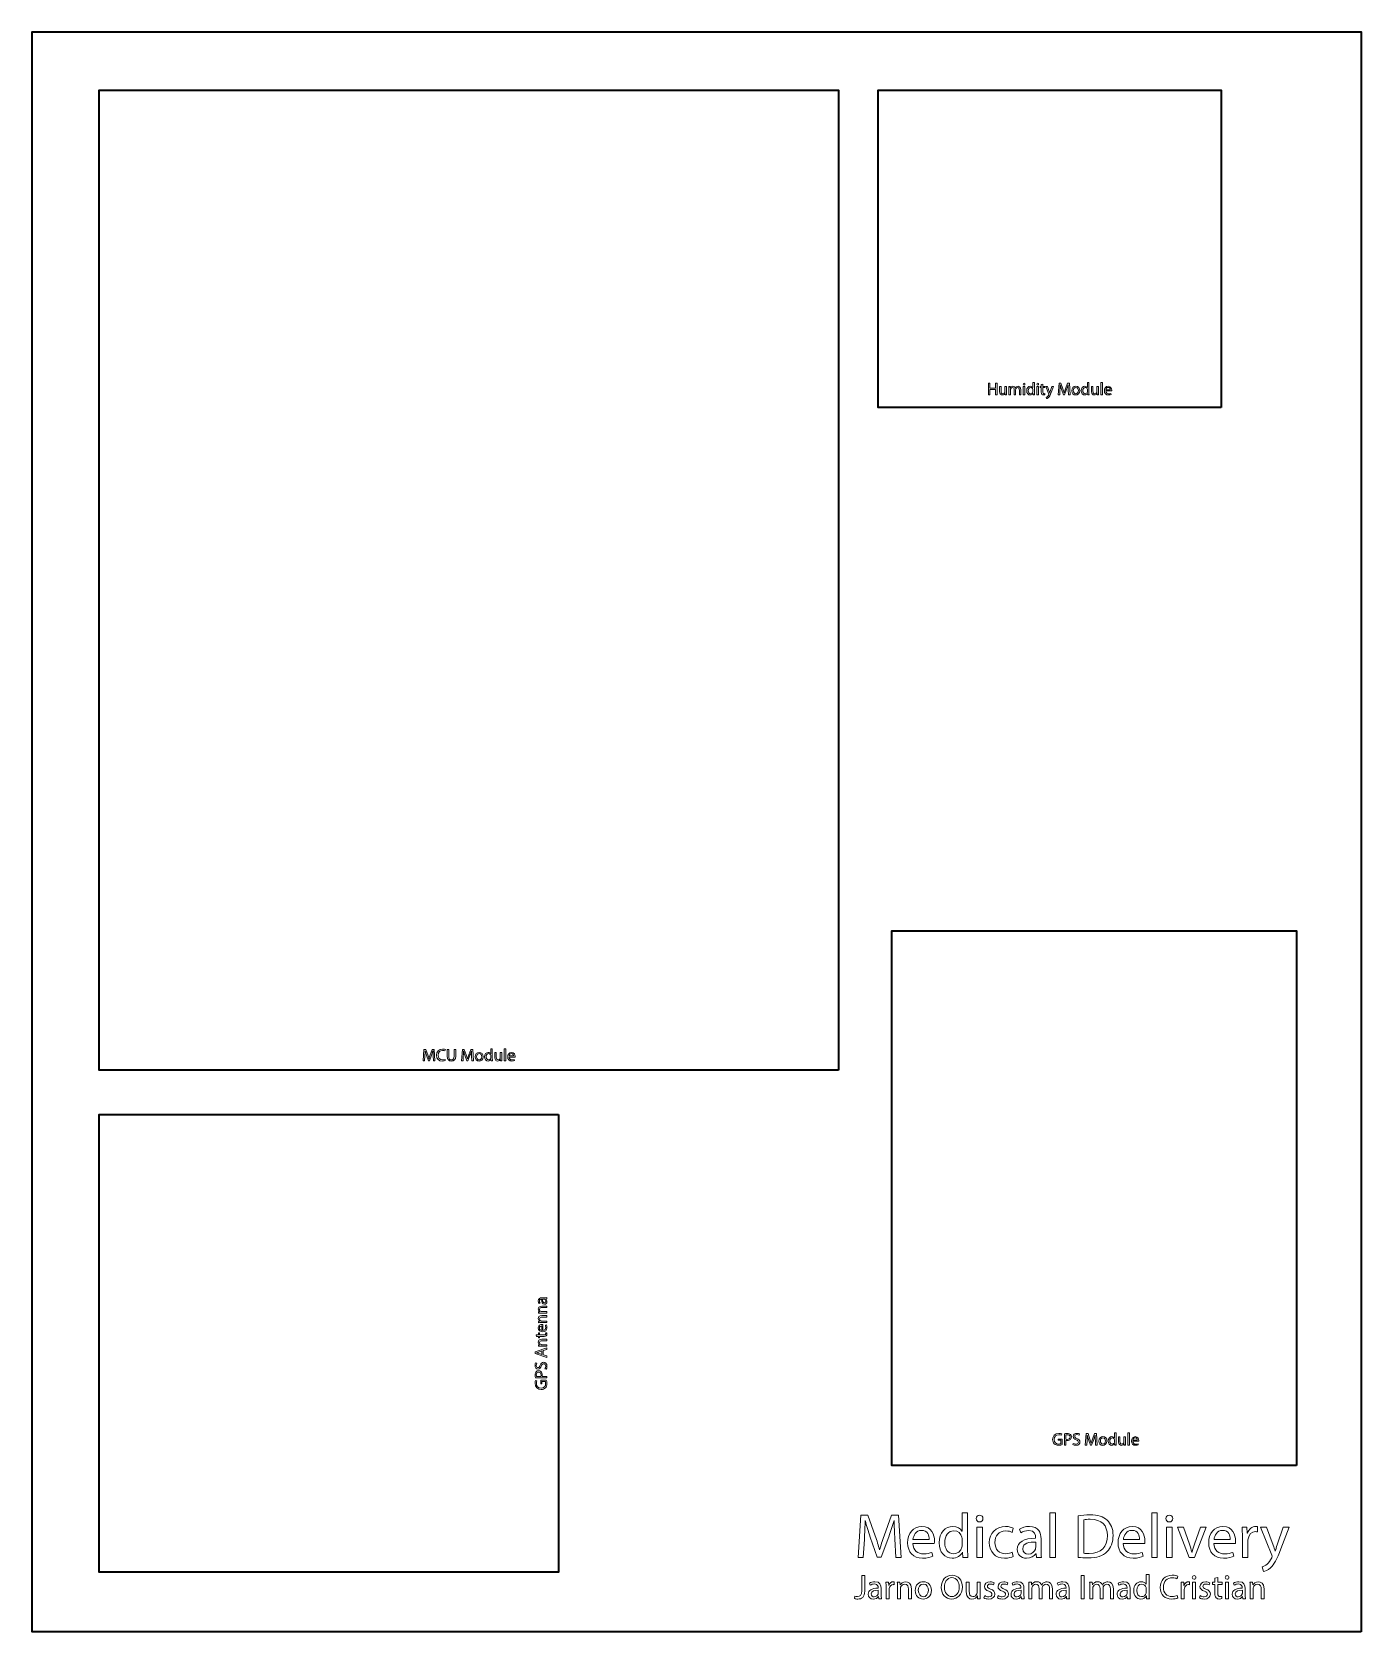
# Model space of a CAD drawing. Header units: inches. Extents: x -1.4 to 80.6, y -99 to -0.2.
import ezdxf

# ---------------------------------------------------------------- set-up
doc = ezdxf.new("R2010")
doc.units = ezdxf.units.IN
doc.header["$MEASUREMENT"] = 0
doc.layers.add('Laag 1', color=7, linetype='Continuous')

msp = doc.modelspace()

# ---------------------------------------------------------------- linework, layer by layer
at = {"layer": 'Laag 1', "color": 7, "lineweight": 35, "true_color": 0xffffff}
msp.add_lwpolyline([(80.635, -98.954), (-1.411, -98.954), (-1.411, -0.176), (80.635, -0.176), (80.635, -98.954)], dxfattribs=at)
at = {"layer": 'Laag 1', "color": 1, "lineweight": 35, "true_color": 0xff0000}
for points in [[(48.385, -64.274), (2.735, -64.274), (2.735, -3.764), (48.385, -3.764), (48.385, -64.274)], [(72.011, -23.354), (50.821, -23.354), (50.821, -3.764), (72.011, -3.764), (72.011, -23.354)], [(76.661, -88.67), (51.661, -88.67), (51.661, -55.67), (76.661, -55.67), (76.661, -88.67)], [(31.085, -67.008), (31.085, -95.268), (2.735, -95.268), (2.735, -67.008), (31.085, -67.008)]]:
    msp.add_lwpolyline(points, dxfattribs=at)
at = {"layer": 'Laag 1', "color": 1, "lineweight": 18, "true_color": 0xff0000}
for points in [[(57.725, -21.86), (57.725, -22.159), (58.07, -22.159), (58.07, -21.86), (58.164, -21.86), (58.164, -22.575), (58.07, -22.575), (58.07, -22.24), (57.725, -22.24), (57.725, -22.575), (57.632, -22.575), (57.632, -21.86), (57.725, -21.86)], [(59.785, -22.575), (59.785, -22.061), (59.878, -22.061), (59.878, -22.575), (59.785, -22.575)], [(60.63, -22.575), (60.63, -22.061), (60.723, -22.061), (60.723, -22.575), (60.63, -22.575)], [(64.578, -21.822), (64.671, -21.822), (64.671, -22.575), (64.578, -22.575), (64.578, -21.822)], [(27.744, -62.945), (27.837, -62.945), (27.837, -63.697), (27.744, -63.697), (27.744, -62.945)], [(30.144, -81.838), (30.369, -81.913), (30.369, -82.008), (29.654, -81.765), (29.654, -81.654), (30.369, -81.41), (30.369, -81.509), (30.144, -81.585), (30.144, -81.838)], [(66.248, -86.667), (66.342, -86.667), (66.342, -87.42), (66.248, -87.42), (66.248, -86.667)], [(61.433, -91.602), (61.775, -91.602), (61.775, -94.358), (61.433, -94.358), (61.433, -91.602)], [(67.715, -91.602), (68.057, -91.602), (68.057, -94.358), (67.715, -94.358), (67.715, -91.602)], [(56.916, -94.358), (56.916, -92.48), (57.258, -92.48), (57.258, -94.358), (56.916, -94.358)], [(68.631, -94.358), (68.631, -92.48), (68.973, -92.48), (68.973, -94.358), (68.631, -94.358)], [(63.553, -95.472), (63.553, -96.898), (63.369, -96.898), (63.369, -95.472), (63.553, -95.472)], [(70.24, -96.898), (70.24, -95.874), (70.426, -95.874), (70.426, -96.898), (70.24, -96.898)], [(72.274, -96.898), (72.274, -95.874), (72.46, -95.874), (72.46, -96.898), (72.274, -96.898)]]:
    msp.add_lwpolyline(points, dxfattribs=at)
for points, knots in [([(58.749, -22.435), (58.749, -22.488), (58.75, -22.534), (58.753, -22.575), (58.753, -22.575), (58.67, -22.575), (58.67, -22.575), (58.67, -22.575), (58.665, -22.491), (58.665, -22.491), (58.665, -22.491), (58.663, -22.491), (58.663, -22.491), (58.638, -22.532), (58.584, -22.586), (58.493, -22.586), (58.413, -22.586), (58.316, -22.542), (58.316, -22.362), (58.316, -22.362), (58.316, -22.061), (58.316, -22.061), (58.316, -22.061), (58.41, -22.061), (58.41, -22.061), (58.41, -22.061), (58.41, -22.346), (58.41, -22.346), (58.41, -22.443), (58.439, -22.509), (58.524, -22.509), (58.587, -22.509), (58.63, -22.465), (58.647, -22.424), (58.652, -22.41), (58.656, -22.393), (58.656, -22.376), (58.656, -22.376), (58.656, -22.061), (58.656, -22.061), (58.656, -22.061), (58.749, -22.061), (58.749, -22.061), (58.749, -22.061), (58.749, -22.435), (58.749, -22.435)], [0, 0, 0, 0, 1, 1, 1, 2, 2, 2, 3, 3, 3, 4, 4, 4, 5, 5, 5, 6, 6, 6, 7, 7, 7, 8, 8, 8, 9, 9, 9, 10, 10, 10, 11, 11, 11, 12, 12, 12, 13, 13, 13, 14, 14, 14, 15, 15, 15, 15]), ([(58.902, -22.2), (58.902, -22.147), (58.901, -22.104), (58.898, -22.061), (58.898, -22.061), (58.98, -22.061), (58.98, -22.061), (58.98, -22.061), (58.984, -22.144), (58.984, -22.144), (58.984, -22.144), (58.987, -22.144), (58.987, -22.144), (59.016, -22.095), (59.063, -22.05), (59.148, -22.05), (59.218, -22.05), (59.271, -22.092), (59.294, -22.153), (59.294, -22.153), (59.296, -22.153), (59.296, -22.153), (59.312, -22.124), (59.332, -22.102), (59.353, -22.086), (59.384, -22.063), (59.418, -22.05), (59.466, -22.05), (59.534, -22.05), (59.635, -22.094), (59.635, -22.272), (59.635, -22.272), (59.635, -22.575), (59.635, -22.575), (59.635, -22.575), (59.544, -22.575), (59.544, -22.575), (59.544, -22.575), (59.544, -22.284), (59.544, -22.284), (59.544, -22.186), (59.508, -22.126), (59.433, -22.126), (59.38, -22.126), (59.338, -22.165), (59.322, -22.211), (59.318, -22.224), (59.315, -22.241), (59.315, -22.258), (59.315, -22.258), (59.315, -22.575), (59.315, -22.575), (59.315, -22.575), (59.224, -22.575), (59.224, -22.575), (59.224, -22.575), (59.224, -22.267), (59.224, -22.267), (59.224, -22.186), (59.187, -22.126), (59.116, -22.126), (59.058, -22.126), (59.016, -22.173), (59.001, -22.219), (58.996, -22.233), (58.993, -22.249), (58.993, -22.265), (58.993, -22.265), (58.993, -22.575), (58.993, -22.575), (58.993, -22.575), (58.902, -22.575), (58.902, -22.575), (58.902, -22.575), (58.902, -22.2), (58.902, -22.2)], [0, 0, 0, 0, 1, 1, 1, 2, 2, 2, 3, 3, 3, 4, 4, 4, 5, 5, 5, 6, 6, 6, 7, 7, 7, 8, 8, 8, 9, 9, 9, 10, 10, 10, 11, 11, 11, 12, 12, 12, 13, 13, 13, 14, 14, 14, 15, 15, 15, 16, 16, 16, 17, 17, 17, 18, 18, 18, 19, 19, 19, 20, 20, 20, 21, 21, 21, 22, 22, 22, 23, 23, 23, 24, 24, 24, 25, 25, 25, 25]), ([(59.889, -21.917), (59.89, -21.949), (59.866, -21.975), (59.83, -21.975), (59.797, -21.975), (59.773, -21.949), (59.773, -21.917), (59.773, -21.884), (59.798, -21.859), (59.832, -21.859), (59.866, -21.859), (59.889, -21.884), (59.889, -21.917)], [0, 0, 0, 0, 1, 1, 1, 2, 2, 2, 3, 3, 3, 4, 4, 4, 4]), ([(60.476, -21.822), (60.476, -21.822), (60.476, -22.442), (60.476, -22.442), (60.476, -22.488), (60.477, -22.54), (60.48, -22.575), (60.48, -22.575), (60.396, -22.575), (60.396, -22.575), (60.396, -22.575), (60.392, -22.486), (60.392, -22.486), (60.392, -22.486), (60.39, -22.486), (60.39, -22.486), (60.362, -22.543), (60.299, -22.586), (60.215, -22.586), (60.091, -22.586), (59.996, -22.481), (59.996, -22.325), (59.995, -22.155), (60.1, -22.05), (60.226, -22.05), (60.304, -22.05), (60.357, -22.087), (60.38, -22.128), (60.38, -22.128), (60.383, -22.128), (60.383, -22.128), (60.383, -22.128), (60.383, -21.822), (60.383, -21.822), (60.383, -21.822), (60.476, -21.822), (60.476, -21.822)], [0, 0, 0, 0, 1, 1, 1, 2, 2, 2, 3, 3, 3, 4, 4, 4, 5, 5, 5, 6, 6, 6, 7, 7, 7, 8, 8, 8, 9, 9, 9, 10, 10, 10, 11, 11, 11, 12, 12, 12, 12]), ([(60.383, -22.27), (60.383, -22.259), (60.381, -22.243), (60.378, -22.231), (60.365, -22.172), (60.314, -22.123), (60.244, -22.123), (60.147, -22.123), (60.09, -22.208), (60.09, -22.321), (60.09, -22.425), (60.141, -22.511), (60.242, -22.511), (60.304, -22.511), (60.362, -22.47), (60.378, -22.4), (60.381, -22.387), (60.383, -22.374), (60.383, -22.359), (60.383, -22.359), (60.383, -22.27), (60.383, -22.27)], [0, 0, 0, 0, 1, 1, 1, 2, 2, 2, 3, 3, 3, 4, 4, 4, 5, 5, 5, 6, 6, 6, 7, 7, 7, 7]), ([(60.734, -21.917), (60.735, -21.949), (60.711, -21.975), (60.674, -21.975), (60.641, -21.975), (60.618, -21.949), (60.618, -21.917), (60.618, -21.884), (60.642, -21.859), (60.676, -21.859), (60.711, -21.859), (60.734, -21.884), (60.734, -21.917)], [0, 0, 0, 0, 1, 1, 1, 2, 2, 2, 3, 3, 3, 4, 4, 4, 4]), ([(60.99, -21.914), (60.99, -21.914), (60.99, -22.061), (60.99, -22.061), (60.99, -22.061), (61.123, -22.061), (61.123, -22.061), (61.123, -22.061), (61.123, -22.132), (61.123, -22.132), (61.123, -22.132), (60.99, -22.132), (60.99, -22.132), (60.99, -22.132), (60.99, -22.409), (60.99, -22.409), (60.99, -22.473), (61.008, -22.509), (61.059, -22.509), (61.084, -22.509), (61.102, -22.506), (61.114, -22.503), (61.114, -22.503), (61.118, -22.573), (61.118, -22.573), (61.1, -22.58), (61.071, -22.585), (61.035, -22.585), (60.992, -22.585), (60.957, -22.572), (60.934, -22.546), (60.908, -22.519), (60.899, -22.473), (60.899, -22.412), (60.899, -22.412), (60.899, -22.132), (60.899, -22.132), (60.899, -22.132), (60.819, -22.132), (60.819, -22.132), (60.819, -22.132), (60.819, -22.061), (60.819, -22.061), (60.819, -22.061), (60.899, -22.061), (60.899, -22.061), (60.899, -22.061), (60.899, -21.938), (60.899, -21.938), (60.899, -21.938), (60.99, -21.914), (60.99, -21.914)], [0, 0, 0, 0, 1, 1, 1, 2, 2, 2, 3, 3, 3, 4, 4, 4, 5, 5, 5, 6, 6, 6, 7, 7, 7, 8, 8, 8, 9, 9, 9, 10, 10, 10, 11, 11, 11, 12, 12, 12, 13, 13, 13, 14, 14, 14, 15, 15, 15, 16, 16, 16, 17, 17, 17, 17]), ([(61.271, -22.061), (61.271, -22.061), (61.383, -22.365), (61.383, -22.365), (61.395, -22.399), (61.408, -22.439), (61.416, -22.47), (61.416, -22.47), (61.418, -22.47), (61.418, -22.47), (61.428, -22.439), (61.438, -22.4), (61.451, -22.363), (61.451, -22.363), (61.553, -22.061), (61.553, -22.061), (61.553, -22.061), (61.652, -22.061), (61.652, -22.061), (61.652, -22.061), (61.512, -22.427), (61.512, -22.427), (61.445, -22.603), (61.399, -22.693), (61.336, -22.749), (61.29, -22.789), (61.244, -22.805), (61.221, -22.809), (61.221, -22.809), (61.198, -22.731), (61.198, -22.731), (61.221, -22.723), (61.252, -22.708), (61.28, -22.685), (61.305, -22.665), (61.337, -22.629), (61.358, -22.581), (61.362, -22.572), (61.365, -22.564), (61.365, -22.559), (61.365, -22.553), (61.363, -22.546), (61.359, -22.534), (61.359, -22.534), (61.169, -22.061), (61.169, -22.061), (61.169, -22.061), (61.271, -22.061), (61.271, -22.061)], [0, 0, 0, 0, 1, 1, 1, 2, 2, 2, 3, 3, 3, 4, 4, 4, 5, 5, 5, 6, 6, 6, 7, 7, 7, 8, 8, 8, 9, 9, 9, 10, 10, 10, 11, 11, 11, 12, 12, 12, 13, 13, 13, 14, 14, 14, 15, 15, 15, 16, 16, 16, 16]), ([(62.565, -22.261), (62.56, -22.161), (62.554, -22.041), (62.555, -21.952), (62.555, -21.952), (62.552, -21.952), (62.552, -21.952), (62.527, -22.036), (62.497, -22.125), (62.461, -22.224), (62.461, -22.224), (62.335, -22.57), (62.335, -22.57), (62.335, -22.57), (62.265, -22.57), (62.265, -22.57), (62.265, -22.57), (62.15, -22.23), (62.15, -22.23), (62.116, -22.129), (62.087, -22.037), (62.067, -21.952), (62.067, -21.952), (62.065, -21.952), (62.065, -21.952), (62.063, -22.041), (62.058, -22.161), (62.051, -22.268), (62.051, -22.268), (62.032, -22.575), (62.032, -22.575), (62.032, -22.575), (61.944, -22.575), (61.944, -22.575), (61.944, -22.575), (61.994, -21.86), (61.994, -21.86), (61.994, -21.86), (62.112, -21.86), (62.112, -21.86), (62.112, -21.86), (62.234, -22.206), (62.234, -22.206), (62.263, -22.294), (62.288, -22.372), (62.306, -22.446), (62.306, -22.446), (62.309, -22.446), (62.309, -22.446), (62.327, -22.374), (62.352, -22.296), (62.384, -22.206), (62.384, -22.206), (62.511, -21.86), (62.511, -21.86), (62.511, -21.86), (62.629, -21.86), (62.629, -21.86), (62.629, -21.86), (62.674, -22.575), (62.674, -22.575), (62.674, -22.575), (62.583, -22.575), (62.583, -22.575), (62.583, -22.575), (62.565, -22.261), (62.565, -22.261)], [0, 0, 0, 0, 1, 1, 1, 2, 2, 2, 3, 3, 3, 4, 4, 4, 5, 5, 5, 6, 6, 6, 7, 7, 7, 8, 8, 8, 9, 9, 9, 10, 10, 10, 11, 11, 11, 12, 12, 12, 13, 13, 13, 14, 14, 14, 15, 15, 15, 16, 16, 16, 17, 17, 17, 18, 18, 18, 19, 19, 19, 20, 20, 20, 21, 21, 21, 22, 22, 22, 22]), ([(63.282, -22.314), (63.282, -22.504), (63.15, -22.586), (63.026, -22.586), (62.887, -22.586), (62.78, -22.485), (62.78, -22.322), (62.78, -22.15), (62.892, -22.05), (63.034, -22.05), (63.182, -22.05), (63.282, -22.157), (63.282, -22.314)], [0, 0, 0, 0, 1, 1, 1, 2, 2, 2, 3, 3, 3, 4, 4, 4, 4]), ([(62.874, -22.319), (62.874, -22.432), (62.939, -22.516), (63.03, -22.516), (63.119, -22.516), (63.186, -22.433), (63.186, -22.317), (63.186, -22.23), (63.142, -22.12), (63.032, -22.12), (62.922, -22.12), (62.874, -22.222), (62.874, -22.319)], [0, 0, 0, 0, 1, 1, 1, 2, 2, 2, 3, 3, 3, 4, 4, 4, 4]), ([(63.841, -21.822), (63.841, -21.822), (63.841, -22.442), (63.841, -22.442), (63.841, -22.488), (63.842, -22.54), (63.846, -22.575), (63.846, -22.575), (63.762, -22.575), (63.762, -22.575), (63.762, -22.575), (63.757, -22.486), (63.757, -22.486), (63.757, -22.486), (63.755, -22.486), (63.755, -22.486), (63.727, -22.543), (63.664, -22.586), (63.58, -22.586), (63.456, -22.586), (63.361, -22.481), (63.361, -22.325), (63.36, -22.155), (63.466, -22.05), (63.591, -22.05), (63.669, -22.05), (63.723, -22.087), (63.746, -22.128), (63.746, -22.128), (63.748, -22.128), (63.748, -22.128), (63.748, -22.128), (63.748, -21.822), (63.748, -21.822), (63.748, -21.822), (63.841, -21.822), (63.841, -21.822)], [0, 0, 0, 0, 1, 1, 1, 2, 2, 2, 3, 3, 3, 4, 4, 4, 5, 5, 5, 6, 6, 6, 7, 7, 7, 8, 8, 8, 9, 9, 9, 10, 10, 10, 11, 11, 11, 12, 12, 12, 12]), ([(63.748, -22.27), (63.748, -22.259), (63.747, -22.243), (63.744, -22.231), (63.73, -22.172), (63.679, -22.123), (63.609, -22.123), (63.512, -22.123), (63.455, -22.208), (63.455, -22.321), (63.455, -22.425), (63.506, -22.511), (63.607, -22.511), (63.669, -22.511), (63.727, -22.47), (63.744, -22.4), (63.747, -22.387), (63.748, -22.374), (63.748, -22.359), (63.748, -22.359), (63.748, -22.27), (63.748, -22.27)], [0, 0, 0, 0, 1, 1, 1, 2, 2, 2, 3, 3, 3, 4, 4, 4, 5, 5, 5, 6, 6, 6, 7, 7, 7, 7]), ([(64.425, -22.435), (64.425, -22.488), (64.426, -22.534), (64.429, -22.575), (64.429, -22.575), (64.346, -22.575), (64.346, -22.575), (64.346, -22.575), (64.341, -22.491), (64.341, -22.491), (64.341, -22.491), (64.339, -22.491), (64.339, -22.491), (64.314, -22.532), (64.26, -22.586), (64.169, -22.586), (64.088, -22.586), (63.992, -22.542), (63.992, -22.362), (63.992, -22.362), (63.992, -22.061), (63.992, -22.061), (63.992, -22.061), (64.085, -22.061), (64.085, -22.061), (64.085, -22.061), (64.085, -22.346), (64.085, -22.346), (64.085, -22.443), (64.115, -22.509), (64.2, -22.509), (64.262, -22.509), (64.306, -22.465), (64.323, -22.424), (64.328, -22.41), (64.331, -22.393), (64.331, -22.376), (64.331, -22.376), (64.331, -22.061), (64.331, -22.061), (64.331, -22.061), (64.425, -22.061), (64.425, -22.061), (64.425, -22.061), (64.425, -22.435), (64.425, -22.435)], [0, 0, 0, 0, 1, 1, 1, 2, 2, 2, 3, 3, 3, 4, 4, 4, 5, 5, 5, 6, 6, 6, 7, 7, 7, 8, 8, 8, 9, 9, 9, 10, 10, 10, 11, 11, 11, 12, 12, 12, 13, 13, 13, 14, 14, 14, 15, 15, 15, 15]), ([(64.88, -22.335), (64.882, -22.461), (64.962, -22.513), (65.056, -22.513), (65.123, -22.513), (65.163, -22.501), (65.198, -22.487), (65.198, -22.487), (65.214, -22.553), (65.214, -22.553), (65.181, -22.568), (65.125, -22.585), (65.043, -22.585), (64.885, -22.585), (64.791, -22.481), (64.791, -22.326), (64.791, -22.172), (64.882, -22.05), (65.031, -22.05), (65.199, -22.05), (65.244, -22.197), (65.244, -22.291), (65.244, -22.311), (65.241, -22.325), (65.24, -22.335), (65.24, -22.335), (64.88, -22.335), (64.88, -22.335)], [0, 0, 0, 0, 1, 1, 1, 2, 2, 2, 3, 3, 3, 4, 4, 4, 5, 5, 5, 6, 6, 6, 7, 7, 7, 8, 8, 8, 9, 9, 9, 9]), ([(65.153, -22.268), (65.155, -22.209), (65.129, -22.117), (65.024, -22.117), (64.93, -22.117), (64.888, -22.203), (64.881, -22.268), (64.881, -22.268), (65.153, -22.268), (65.153, -22.268)], [0, 0, 0, 0, 1, 1, 1, 2, 2, 2, 3, 3, 3, 3]), ([(23.357, -63.384), (23.352, -63.284), (23.345, -63.164), (23.346, -63.075), (23.346, -63.075), (23.343, -63.075), (23.343, -63.075), (23.319, -63.159), (23.289, -63.248), (23.253, -63.346), (23.253, -63.346), (23.127, -63.693), (23.127, -63.693), (23.127, -63.693), (23.057, -63.693), (23.057, -63.693), (23.057, -63.693), (22.941, -63.353), (22.941, -63.353), (22.907, -63.252), (22.879, -63.16), (22.859, -63.075), (22.859, -63.075), (22.856, -63.075), (22.856, -63.075), (22.854, -63.164), (22.849, -63.284), (22.843, -63.391), (22.843, -63.391), (22.824, -63.697), (22.824, -63.697), (22.824, -63.697), (22.736, -63.697), (22.736, -63.697), (22.736, -63.697), (22.785, -62.983), (22.785, -62.983), (22.785, -62.983), (22.903, -62.983), (22.903, -62.983), (22.903, -62.983), (23.025, -63.328), (23.025, -63.328), (23.055, -63.416), (23.079, -63.495), (23.097, -63.569), (23.097, -63.569), (23.1, -63.569), (23.1, -63.569), (23.118, -63.497), (23.144, -63.418), (23.176, -63.328), (23.176, -63.328), (23.303, -62.983), (23.303, -62.983), (23.303, -62.983), (23.421, -62.983), (23.421, -62.983), (23.421, -62.983), (23.465, -63.697), (23.465, -63.697), (23.465, -63.697), (23.375, -63.697), (23.375, -63.697), (23.375, -63.697), (23.357, -63.384), (23.357, -63.384)], [0, 0, 0, 0, 1, 1, 1, 2, 2, 2, 3, 3, 3, 4, 4, 4, 5, 5, 5, 6, 6, 6, 7, 7, 7, 8, 8, 8, 9, 9, 9, 10, 10, 10, 11, 11, 11, 12, 12, 12, 13, 13, 13, 14, 14, 14, 15, 15, 15, 16, 16, 16, 17, 17, 17, 18, 18, 18, 19, 19, 19, 20, 20, 20, 21, 21, 21, 22, 22, 22, 22]), ([(24.105, -63.674), (24.071, -63.691), (24.003, -63.708), (23.916, -63.708), (23.715, -63.708), (23.563, -63.581), (23.563, -63.346), (23.563, -63.123), (23.715, -62.971), (23.937, -62.971), (24.026, -62.971), (24.082, -62.99), (24.106, -63.003), (24.106, -63.003), (24.084, -63.078), (24.084, -63.078), (24.049, -63.061), (23.999, -63.048), (23.94, -63.048), (23.772, -63.048), (23.661, -63.155), (23.661, -63.343), (23.661, -63.518), (23.762, -63.631), (23.935, -63.631), (23.992, -63.631), (24.049, -63.619), (24.086, -63.601), (24.086, -63.601), (24.105, -63.674), (24.105, -63.674)], [0, 0, 0, 0, 1, 1, 1, 2, 2, 2, 3, 3, 3, 4, 4, 4, 5, 5, 5, 6, 6, 6, 7, 7, 7, 8, 8, 8, 9, 9, 9, 10, 10, 10, 10]), ([(24.312, -62.983), (24.312, -62.983), (24.312, -63.406), (24.312, -63.406), (24.312, -63.566), (24.383, -63.634), (24.478, -63.634), (24.584, -63.634), (24.652, -63.564), (24.652, -63.406), (24.652, -63.406), (24.652, -62.983), (24.652, -62.983), (24.652, -62.983), (24.745, -62.983), (24.745, -62.983), (24.745, -62.983), (24.745, -63.399), (24.745, -63.399), (24.745, -63.619), (24.63, -63.709), (24.475, -63.709), (24.329, -63.709), (24.218, -63.625), (24.218, -63.404), (24.218, -63.404), (24.218, -62.983), (24.218, -62.983), (24.218, -62.983), (24.312, -62.983), (24.312, -62.983)], [0, 0, 0, 0, 1, 1, 1, 2, 2, 2, 3, 3, 3, 4, 4, 4, 5, 5, 5, 6, 6, 6, 7, 7, 7, 8, 8, 8, 9, 9, 9, 10, 10, 10, 10]), ([(25.731, -63.384), (25.726, -63.284), (25.719, -63.164), (25.72, -63.075), (25.72, -63.075), (25.717, -63.075), (25.717, -63.075), (25.693, -63.159), (25.663, -63.248), (25.627, -63.346), (25.627, -63.346), (25.501, -63.693), (25.501, -63.693), (25.501, -63.693), (25.431, -63.693), (25.431, -63.693), (25.431, -63.693), (25.315, -63.353), (25.315, -63.353), (25.281, -63.252), (25.253, -63.16), (25.232, -63.075), (25.232, -63.075), (25.23, -63.075), (25.23, -63.075), (25.228, -63.164), (25.223, -63.284), (25.217, -63.391), (25.217, -63.391), (25.197, -63.697), (25.197, -63.697), (25.197, -63.697), (25.109, -63.697), (25.109, -63.697), (25.109, -63.697), (25.159, -62.983), (25.159, -62.983), (25.159, -62.983), (25.277, -62.983), (25.277, -62.983), (25.277, -62.983), (25.399, -63.328), (25.399, -63.328), (25.429, -63.416), (25.453, -63.495), (25.471, -63.569), (25.471, -63.569), (25.474, -63.569), (25.474, -63.569), (25.492, -63.497), (25.518, -63.418), (25.55, -63.328), (25.55, -63.328), (25.677, -62.983), (25.677, -62.983), (25.677, -62.983), (25.794, -62.983), (25.794, -62.983), (25.794, -62.983), (25.839, -63.697), (25.839, -63.697), (25.839, -63.697), (25.749, -63.697), (25.749, -63.697), (25.749, -63.697), (25.731, -63.384), (25.731, -63.384)], [0, 0, 0, 0, 1, 1, 1, 2, 2, 2, 3, 3, 3, 4, 4, 4, 5, 5, 5, 6, 6, 6, 7, 7, 7, 8, 8, 8, 9, 9, 9, 10, 10, 10, 11, 11, 11, 12, 12, 12, 13, 13, 13, 14, 14, 14, 15, 15, 15, 16, 16, 16, 17, 17, 17, 18, 18, 18, 19, 19, 19, 20, 20, 20, 21, 21, 21, 22, 22, 22, 22]), ([(26.447, -63.437), (26.447, -63.626), (26.315, -63.709), (26.191, -63.709), (26.053, -63.709), (25.945, -63.607), (25.945, -63.445), (25.945, -63.273), (26.058, -63.172), (26.2, -63.172), (26.347, -63.172), (26.447, -63.28), (26.447, -63.437)], [0, 0, 0, 0, 1, 1, 1, 2, 2, 2, 3, 3, 3, 4, 4, 4, 4]), ([(27.007, -62.945), (27.007, -62.945), (27.007, -63.565), (27.007, -63.565), (27.007, -63.611), (27.008, -63.662), (27.011, -63.697), (27.011, -63.697), (26.927, -63.697), (26.927, -63.697), (26.927, -63.697), (26.923, -63.608), (26.923, -63.608), (26.923, -63.608), (26.921, -63.608), (26.921, -63.608), (26.892, -63.666), (26.83, -63.709), (26.746, -63.709), (26.622, -63.709), (26.526, -63.604), (26.526, -63.448), (26.525, -63.277), (26.631, -63.172), (26.757, -63.172), (26.835, -63.172), (26.888, -63.21), (26.911, -63.251), (26.911, -63.251), (26.913, -63.251), (26.913, -63.251), (26.913, -63.251), (26.913, -62.945), (26.913, -62.945), (26.913, -62.945), (27.007, -62.945), (27.007, -62.945)], [0, 0, 0, 0, 1, 1, 1, 2, 2, 2, 3, 3, 3, 4, 4, 4, 5, 5, 5, 6, 6, 6, 7, 7, 7, 8, 8, 8, 9, 9, 9, 10, 10, 10, 11, 11, 11, 12, 12, 12, 12]), ([(27.59, -63.558), (27.59, -63.611), (27.591, -63.657), (27.594, -63.697), (27.594, -63.697), (27.511, -63.697), (27.511, -63.697), (27.511, -63.697), (27.506, -63.614), (27.506, -63.614), (27.506, -63.614), (27.504, -63.614), (27.504, -63.614), (27.479, -63.655), (27.425, -63.709), (27.334, -63.709), (27.254, -63.709), (27.157, -63.665), (27.157, -63.484), (27.157, -63.484), (27.157, -63.184), (27.157, -63.184), (27.157, -63.184), (27.251, -63.184), (27.251, -63.184), (27.251, -63.184), (27.251, -63.468), (27.251, -63.468), (27.251, -63.566), (27.28, -63.632), (27.365, -63.632), (27.428, -63.632), (27.471, -63.588), (27.488, -63.547), (27.493, -63.533), (27.497, -63.516), (27.497, -63.499), (27.497, -63.499), (27.497, -63.184), (27.497, -63.184), (27.497, -63.184), (27.59, -63.184), (27.59, -63.184), (27.59, -63.184), (27.59, -63.558), (27.59, -63.558)], [0, 0, 0, 0, 1, 1, 1, 2, 2, 2, 3, 3, 3, 4, 4, 4, 5, 5, 5, 6, 6, 6, 7, 7, 7, 8, 8, 8, 9, 9, 9, 10, 10, 10, 11, 11, 11, 12, 12, 12, 13, 13, 13, 14, 14, 14, 15, 15, 15, 15]), ([(28.045, -63.458), (28.047, -63.584), (28.128, -63.636), (28.221, -63.636), (28.288, -63.636), (28.329, -63.624), (28.363, -63.61), (28.363, -63.61), (28.379, -63.676), (28.379, -63.676), (28.346, -63.691), (28.29, -63.708), (28.209, -63.708), (28.051, -63.708), (27.956, -63.604), (27.956, -63.449), (27.956, -63.294), (28.047, -63.172), (28.197, -63.172), (28.365, -63.172), (28.409, -63.32), (28.409, -63.414), (28.409, -63.434), (28.407, -63.448), (28.406, -63.458), (28.406, -63.458), (28.045, -63.458), (28.045, -63.458)], [0, 0, 0, 0, 1, 1, 1, 2, 2, 2, 3, 3, 3, 4, 4, 4, 5, 5, 5, 6, 6, 6, 7, 7, 7, 8, 8, 8, 9, 9, 9, 9]), ([(26.04, -63.442), (26.04, -63.554), (26.104, -63.639), (26.196, -63.639), (26.285, -63.639), (26.352, -63.555), (26.352, -63.44), (26.352, -63.353), (26.308, -63.242), (26.198, -63.242), (26.087, -63.242), (26.04, -63.344), (26.04, -63.442)], [0, 0, 0, 0, 1, 1, 1, 2, 2, 2, 3, 3, 3, 4, 4, 4, 4]), ([(26.913, -63.393), (26.913, -63.381), (26.912, -63.366), (26.909, -63.354), (26.895, -63.294), (26.845, -63.246), (26.774, -63.246), (26.678, -63.246), (26.621, -63.331), (26.621, -63.444), (26.621, -63.548), (26.672, -63.634), (26.772, -63.634), (26.835, -63.634), (26.892, -63.592), (26.909, -63.522), (26.912, -63.51), (26.913, -63.497), (26.913, -63.482), (26.913, -63.482), (26.913, -63.393), (26.913, -63.393)], [0, 0, 0, 0, 1, 1, 1, 2, 2, 2, 3, 3, 3, 4, 4, 4, 5, 5, 5, 6, 6, 6, 7, 7, 7, 7]), ([(28.319, -63.391), (28.32, -63.332), (28.295, -63.239), (28.189, -63.239), (28.095, -63.239), (28.054, -63.326), (28.046, -63.391), (28.046, -63.391), (28.319, -63.391), (28.319, -63.391)], [0, 0, 0, 0, 1, 1, 1, 2, 2, 2, 3, 3, 3, 3]), ([(30.369, -78.396), (30.369, -78.396), (30.304, -78.404), (30.304, -78.404), (30.304, -78.404), (30.304, -78.407), (30.304, -78.407), (30.345, -78.436), (30.381, -78.491), (30.381, -78.564), (30.381, -78.668), (30.307, -78.721), (30.233, -78.721), (30.109, -78.721), (30.041, -78.61), (30.042, -78.412), (30.042, -78.412), (30.032, -78.412), (30.032, -78.412), (29.989, -78.412), (29.913, -78.424), (29.913, -78.529), (29.913, -78.577), (29.928, -78.626), (29.951, -78.663), (29.951, -78.663), (29.89, -78.684), (29.89, -78.684), (29.862, -78.641), (29.844, -78.58), (29.844, -78.515), (29.844, -78.358), (29.951, -78.32), (30.054, -78.32), (30.054, -78.32), (30.246, -78.32), (30.246, -78.32), (30.29, -78.32), (30.334, -78.318), (30.369, -78.311), (30.369, -78.311), (30.369, -78.396), (30.369, -78.396)], [0, 0, 0, 0, 1, 1, 1, 2, 2, 2, 3, 3, 3, 4, 4, 4, 5, 5, 5, 6, 6, 6, 7, 7, 7, 8, 8, 8, 9, 9, 9, 10, 10, 10, 11, 11, 11, 12, 12, 12, 13, 13, 13, 14, 14, 14, 14]), ([(29.995, -79.268), (29.942, -79.268), (29.898, -79.269), (29.856, -79.272), (29.856, -79.272), (29.856, -79.189), (29.856, -79.189), (29.856, -79.189), (29.94, -79.184), (29.94, -79.184), (29.94, -79.184), (29.94, -79.182), (29.94, -79.182), (29.892, -79.157), (29.844, -79.097), (29.844, -79.012), (29.844, -78.941), (29.886, -78.831), (30.062, -78.831), (30.062, -78.831), (30.369, -78.831), (30.369, -78.831), (30.369, -78.831), (30.369, -78.924), (30.369, -78.924), (30.369, -78.924), (30.073, -78.924), (30.073, -78.924), (29.99, -78.924), (29.921, -78.955), (29.921, -79.043), (29.921, -79.105), (29.965, -79.153), (30.017, -79.168), (30.029, -79.173), (30.044, -79.175), (30.06, -79.175), (30.06, -79.175), (30.369, -79.175), (30.369, -79.175), (30.369, -79.175), (30.369, -79.268), (30.369, -79.268), (30.369, -79.268), (29.995, -79.268), (29.995, -79.268)], [0, 0, 0, 0, 1, 1, 1, 2, 2, 2, 3, 3, 3, 4, 4, 4, 5, 5, 5, 6, 6, 6, 7, 7, 7, 8, 8, 8, 9, 9, 9, 10, 10, 10, 11, 11, 11, 12, 12, 12, 13, 13, 13, 14, 14, 14, 15, 15, 15, 15]), ([(30.107, -78.41), (30.105, -78.512), (30.123, -78.628), (30.223, -78.628), (30.283, -78.628), (30.312, -78.587), (30.312, -78.539), (30.312, -78.472), (30.269, -78.43), (30.226, -78.415), (30.216, -78.412), (30.206, -78.41), (30.196, -78.41), (30.196, -78.41), (30.107, -78.41), (30.107, -78.41)], [0, 0, 0, 0, 1, 1, 1, 2, 2, 2, 3, 3, 3, 4, 4, 4, 5, 5, 5, 5]), ([(29.995, -79.855), (29.942, -79.855), (29.898, -79.856), (29.856, -79.859), (29.856, -79.859), (29.856, -79.777), (29.856, -79.777), (29.856, -79.777), (29.94, -79.771), (29.94, -79.771), (29.94, -79.771), (29.94, -79.769), (29.94, -79.769), (29.892, -79.744), (29.844, -79.684), (29.844, -79.6), (29.844, -79.529), (29.886, -79.419), (30.062, -79.419), (30.062, -79.419), (30.369, -79.419), (30.369, -79.419), (30.369, -79.419), (30.369, -79.512), (30.369, -79.512), (30.369, -79.512), (30.073, -79.512), (30.073, -79.512), (29.99, -79.512), (29.921, -79.543), (29.921, -79.63), (29.921, -79.692), (29.965, -79.74), (30.017, -79.755), (30.029, -79.76), (30.044, -79.762), (30.06, -79.762), (30.06, -79.762), (30.369, -79.762), (30.369, -79.762), (30.369, -79.762), (30.369, -79.855), (30.369, -79.855), (30.369, -79.855), (29.995, -79.855), (29.995, -79.855)], [0, 0, 0, 0, 1, 1, 1, 2, 2, 2, 3, 3, 3, 4, 4, 4, 5, 5, 5, 6, 6, 6, 7, 7, 7, 8, 8, 8, 9, 9, 9, 10, 10, 10, 11, 11, 11, 12, 12, 12, 13, 13, 13, 14, 14, 14, 15, 15, 15, 15]), ([(30.129, -80.334), (30.256, -80.331), (30.307, -80.251), (30.307, -80.157), (30.307, -80.091), (30.296, -80.05), (30.281, -80.015), (30.281, -80.015), (30.348, -79.999), (30.348, -79.999), (30.363, -80.032), (30.38, -80.089), (30.38, -80.17), (30.38, -80.328), (30.276, -80.422), (30.121, -80.422), (29.966, -80.422), (29.844, -80.331), (29.844, -80.182), (29.844, -80.015), (29.991, -79.97), (30.086, -79.97), (30.105, -79.97), (30.12, -79.972), (30.129, -79.973), (30.129, -79.973), (30.129, -80.334), (30.129, -80.334)], [0, 0, 0, 0, 1, 1, 1, 2, 2, 2, 3, 3, 3, 4, 4, 4, 5, 5, 5, 6, 6, 6, 7, 7, 7, 8, 8, 8, 9, 9, 9, 9]), ([(29.708, -80.617), (29.708, -80.617), (29.856, -80.617), (29.856, -80.617), (29.856, -80.617), (29.856, -80.483), (29.856, -80.483), (29.856, -80.483), (29.927, -80.483), (29.927, -80.483), (29.927, -80.483), (29.927, -80.617), (29.927, -80.617), (29.927, -80.617), (30.204, -80.617), (30.204, -80.617), (30.267, -80.617), (30.303, -80.599), (30.303, -80.547), (30.303, -80.523), (30.3, -80.504), (30.297, -80.493), (30.297, -80.493), (30.367, -80.489), (30.367, -80.489), (30.374, -80.507), (30.38, -80.535), (30.38, -80.571), (30.38, -80.615), (30.366, -80.65), (30.34, -80.672), (30.313, -80.699), (30.267, -80.708), (30.207, -80.708), (30.207, -80.708), (29.927, -80.708), (29.927, -80.708), (29.927, -80.708), (29.927, -80.788), (29.927, -80.788), (29.927, -80.788), (29.856, -80.788), (29.856, -80.788), (29.856, -80.788), (29.856, -80.708), (29.856, -80.708), (29.856, -80.708), (29.733, -80.708), (29.733, -80.708), (29.733, -80.708), (29.708, -80.617), (29.708, -80.617)], [0, 0, 0, 0, 1, 1, 1, 2, 2, 2, 3, 3, 3, 4, 4, 4, 5, 5, 5, 6, 6, 6, 7, 7, 7, 8, 8, 8, 9, 9, 9, 10, 10, 10, 11, 11, 11, 12, 12, 12, 13, 13, 13, 14, 14, 14, 15, 15, 15, 16, 16, 16, 17, 17, 17, 17]), ([(29.995, -81.313), (29.942, -81.313), (29.898, -81.314), (29.856, -81.317), (29.856, -81.317), (29.856, -81.234), (29.856, -81.234), (29.856, -81.234), (29.94, -81.229), (29.94, -81.229), (29.94, -81.229), (29.94, -81.227), (29.94, -81.227), (29.892, -81.201), (29.844, -81.142), (29.844, -81.057), (29.844, -80.986), (29.886, -80.876), (30.062, -80.876), (30.062, -80.876), (30.369, -80.876), (30.369, -80.876), (30.369, -80.876), (30.369, -80.969), (30.369, -80.969), (30.369, -80.969), (30.073, -80.969), (30.073, -80.969), (29.99, -80.969), (29.921, -81), (29.921, -81.088), (29.921, -81.149), (29.965, -81.197), (30.017, -81.213), (30.029, -81.217), (30.044, -81.219), (30.06, -81.219), (30.06, -81.219), (30.369, -81.219), (30.369, -81.219), (30.369, -81.219), (30.369, -81.313), (30.369, -81.313), (30.369, -81.313), (29.995, -81.313), (29.995, -81.313)], [0, 0, 0, 0, 1, 1, 1, 2, 2, 2, 3, 3, 3, 4, 4, 4, 5, 5, 5, 6, 6, 6, 7, 7, 7, 8, 8, 8, 9, 9, 9, 10, 10, 10, 11, 11, 11, 12, 12, 12, 13, 13, 13, 14, 14, 14, 15, 15, 15, 15]), ([(30.062, -80.06), (30.003, -80.059), (29.911, -80.084), (29.911, -80.19), (29.911, -80.284), (29.998, -80.325), (30.062, -80.332), (30.062, -80.332), (30.062, -80.06), (30.062, -80.06)], [0, 0, 0, 0, 1, 1, 1, 2, 2, 2, 3, 3, 3, 3]), ([(30.072, -81.604), (30.072, -81.604), (29.866, -81.674), (29.866, -81.674), (29.82, -81.69), (29.777, -81.701), (29.736, -81.711), (29.736, -81.711), (29.736, -81.713), (29.736, -81.713), (29.778, -81.724), (29.822, -81.736), (29.865, -81.749), (29.865, -81.749), (30.072, -81.819), (30.072, -81.819), (30.072, -81.819), (30.072, -81.604), (30.072, -81.604)], [0, 0, 0, 0, 1, 1, 1, 2, 2, 2, 3, 3, 3, 4, 4, 4, 5, 5, 5, 6, 6, 6, 6]), ([(30.257, -82.713), (30.282, -82.671), (30.303, -82.611), (30.303, -82.547), (30.303, -82.453), (30.253, -82.398), (30.181, -82.398), (30.114, -82.398), (30.076, -82.436), (30.039, -82.532), (29.998, -82.649), (29.937, -82.721), (29.837, -82.721), (29.725, -82.721), (29.642, -82.629), (29.642, -82.49), (29.642, -82.417), (29.66, -82.364), (29.678, -82.332), (29.678, -82.332), (29.753, -82.358), (29.753, -82.358), (29.74, -82.381), (29.719, -82.428), (29.719, -82.493), (29.719, -82.591), (29.777, -82.628), (29.826, -82.628), (29.893, -82.628), (29.926, -82.585), (29.964, -82.486), (30.011, -82.365), (30.069, -82.303), (30.174, -82.303), (30.284, -82.303), (30.38, -82.385), (30.38, -82.554), (30.38, -82.622), (30.359, -82.698), (30.334, -82.736), (30.334, -82.736), (30.257, -82.713), (30.257, -82.713)], [0, 0, 0, 0, 1, 1, 1, 2, 2, 2, 3, 3, 3, 4, 4, 4, 5, 5, 5, 6, 6, 6, 7, 7, 7, 8, 8, 8, 9, 9, 9, 10, 10, 10, 11, 11, 11, 12, 12, 12, 13, 13, 13, 14, 14, 14, 14]), ([(29.663, -83.263), (29.655, -83.218), (29.649, -83.16), (29.649, -83.086), (29.649, -82.995), (29.67, -82.928), (29.708, -82.886), (29.742, -82.846), (29.794, -82.823), (29.858, -82.823), (29.923, -82.823), (29.973, -82.842), (30.011, -82.878), (30.062, -82.927), (30.089, -83.006), (30.089, -83.096), (30.089, -83.124), (30.088, -83.15), (30.083, -83.171), (30.083, -83.171), (30.369, -83.171), (30.369, -83.171), (30.369, -83.171), (30.369, -83.263), (30.369, -83.263), (30.369, -83.263), (29.663, -83.263), (29.663, -83.263)], [0, 0, 0, 0, 1, 1, 1, 2, 2, 2, 3, 3, 3, 4, 4, 4, 5, 5, 5, 6, 6, 6, 7, 7, 7, 8, 8, 8, 9, 9, 9, 9]), ([(30.007, -83.171), (30.013, -83.151), (30.015, -83.125), (30.015, -83.094), (30.015, -82.983), (29.961, -82.915), (29.862, -82.915), (29.768, -82.915), (29.722, -82.982), (29.722, -83.084), (29.722, -83.124), (29.725, -83.155), (29.73, -83.171), (29.73, -83.171), (30.007, -83.171), (30.007, -83.171)], [0, 0, 0, 0, 1, 1, 1, 2, 2, 2, 3, 3, 3, 4, 4, 4, 5, 5, 5, 5]), ([(30.337, -83.403), (30.352, -83.444), (30.377, -83.526), (30.377, -83.622), (30.377, -83.73), (30.349, -83.819), (30.282, -83.89), (30.223, -83.951), (30.127, -83.989), (30.016, -83.989), (29.803, -83.988), (29.647, -83.842), (29.647, -83.602), (29.647, -83.52), (29.665, -83.455), (29.68, -83.424), (29.68, -83.424), (29.755, -83.446), (29.755, -83.446), (29.738, -83.484), (29.724, -83.532), (29.724, -83.604), (29.724, -83.778), (29.832, -83.892), (30.012, -83.892), (30.193, -83.892), (30.3, -83.782), (30.3, -83.616), (30.3, -83.555), (30.291, -83.514), (30.281, -83.493), (30.281, -83.493), (30.068, -83.493), (30.068, -83.493), (30.068, -83.493), (30.068, -83.638), (30.068, -83.638), (30.068, -83.638), (29.993, -83.638), (29.993, -83.638), (29.993, -83.638), (29.993, -83.403), (29.993, -83.403), (29.993, -83.403), (30.337, -83.403), (30.337, -83.403)], [0, 0, 0, 0, 1, 1, 1, 2, 2, 2, 3, 3, 3, 4, 4, 4, 5, 5, 5, 6, 6, 6, 7, 7, 7, 8, 8, 8, 9, 9, 9, 10, 10, 10, 11, 11, 11, 12, 12, 12, 13, 13, 13, 14, 14, 14, 15, 15, 15, 15]), ([(62.185, -87.388), (62.143, -87.403), (62.062, -87.427), (61.965, -87.427), (61.857, -87.427), (61.768, -87.4), (61.698, -87.333), (61.636, -87.273), (61.598, -87.178), (61.598, -87.067), (61.599, -86.853), (61.745, -86.698), (61.985, -86.698), (62.068, -86.698), (62.132, -86.715), (62.163, -86.73), (62.163, -86.73), (62.141, -86.806), (62.141, -86.806), (62.103, -86.789), (62.055, -86.775), (61.983, -86.775), (61.809, -86.775), (61.696, -86.883), (61.696, -87.062), (61.696, -87.244), (61.805, -87.351), (61.971, -87.351), (62.032, -87.351), (62.073, -87.342), (62.094, -87.332), (62.094, -87.332), (62.094, -87.119), (62.094, -87.119), (62.094, -87.119), (61.949, -87.119), (61.949, -87.119), (61.949, -87.119), (61.949, -87.044), (61.949, -87.044), (61.949, -87.044), (62.185, -87.044), (62.185, -87.044), (62.185, -87.044), (62.185, -87.388), (62.185, -87.388)], [0, 0, 0, 0, 1, 1, 1, 2, 2, 2, 3, 3, 3, 4, 4, 4, 5, 5, 5, 6, 6, 6, 7, 7, 7, 8, 8, 8, 9, 9, 9, 10, 10, 10, 11, 11, 11, 12, 12, 12, 13, 13, 13, 14, 14, 14, 15, 15, 15, 15]), ([(62.324, -86.713), (62.369, -86.706), (62.427, -86.7), (62.501, -86.7), (62.592, -86.7), (62.659, -86.721), (62.702, -86.759), (62.741, -86.793), (62.764, -86.845), (62.764, -86.908), (62.764, -86.973), (62.745, -87.024), (62.709, -87.061), (62.66, -87.113), (62.581, -87.14), (62.491, -87.14), (62.463, -87.14), (62.438, -87.139), (62.416, -87.133), (62.416, -87.133), (62.416, -87.42), (62.416, -87.42), (62.416, -87.42), (62.324, -87.42), (62.324, -87.42), (62.324, -87.42), (62.324, -86.713), (62.324, -86.713)], [0, 0, 0, 0, 1, 1, 1, 2, 2, 2, 3, 3, 3, 4, 4, 4, 5, 5, 5, 6, 6, 6, 7, 7, 7, 8, 8, 8, 9, 9, 9, 9]), ([(62.416, -87.058), (62.437, -87.063), (62.462, -87.065), (62.493, -87.065), (62.604, -87.065), (62.672, -87.011), (62.672, -86.913), (62.672, -86.818), (62.605, -86.773), (62.503, -86.773), (62.463, -86.773), (62.432, -86.776), (62.416, -86.78), (62.416, -86.78), (62.416, -87.058), (62.416, -87.058)], [0, 0, 0, 0, 1, 1, 1, 2, 2, 2, 3, 3, 3, 4, 4, 4, 5, 5, 5, 5]), ([(62.875, -87.307), (62.916, -87.333), (62.976, -87.354), (63.04, -87.354), (63.134, -87.354), (63.189, -87.304), (63.189, -87.232), (63.189, -87.165), (63.151, -87.127), (63.055, -87.09), (62.938, -87.049), (62.866, -86.988), (62.866, -86.887), (62.866, -86.776), (62.958, -86.693), (63.097, -86.693), (63.17, -86.693), (63.223, -86.71), (63.255, -86.728), (63.255, -86.728), (63.23, -86.804), (63.23, -86.804), (63.206, -86.791), (63.159, -86.77), (63.094, -86.77), (62.997, -86.77), (62.959, -86.828), (62.959, -86.877), (62.959, -86.944), (63.003, -86.976), (63.101, -87.014), (63.222, -87.061), (63.284, -87.12), (63.284, -87.225), (63.284, -87.335), (63.202, -87.43), (63.034, -87.43), (62.965, -87.43), (62.889, -87.41), (62.851, -87.384), (62.851, -87.384), (62.875, -87.307), (62.875, -87.307)], [0, 0, 0, 0, 1, 1, 1, 2, 2, 2, 3, 3, 3, 4, 4, 4, 5, 5, 5, 6, 6, 6, 7, 7, 7, 8, 8, 8, 9, 9, 9, 10, 10, 10, 11, 11, 11, 12, 12, 12, 13, 13, 13, 14, 14, 14, 14]), ([(64.236, -87.106), (64.23, -87.006), (64.224, -86.886), (64.225, -86.797), (64.225, -86.797), (64.222, -86.797), (64.222, -86.797), (64.197, -86.881), (64.168, -86.97), (64.132, -87.069), (64.132, -87.069), (64.006, -87.416), (64.006, -87.416), (64.006, -87.416), (63.935, -87.416), (63.935, -87.416), (63.935, -87.416), (63.82, -87.075), (63.82, -87.075), (63.786, -86.974), (63.757, -86.882), (63.737, -86.797), (63.737, -86.797), (63.735, -86.797), (63.735, -86.797), (63.733, -86.886), (63.728, -87.006), (63.721, -87.113), (63.721, -87.113), (63.702, -87.42), (63.702, -87.42), (63.702, -87.42), (63.614, -87.42), (63.614, -87.42), (63.614, -87.42), (63.664, -86.705), (63.664, -86.705), (63.664, -86.705), (63.782, -86.705), (63.782, -86.705), (63.782, -86.705), (63.904, -87.051), (63.904, -87.051), (63.933, -87.139), (63.958, -87.217), (63.976, -87.291), (63.976, -87.291), (63.979, -87.291), (63.979, -87.291), (63.997, -87.219), (64.022, -87.141), (64.054, -87.051), (64.054, -87.051), (64.182, -86.705), (64.182, -86.705), (64.182, -86.705), (64.299, -86.705), (64.299, -86.705), (64.299, -86.705), (64.344, -87.42), (64.344, -87.42), (64.344, -87.42), (64.254, -87.42), (64.254, -87.42), (64.254, -87.42), (64.236, -87.106), (64.236, -87.106)], [0, 0, 0, 0, 1, 1, 1, 2, 2, 2, 3, 3, 3, 4, 4, 4, 5, 5, 5, 6, 6, 6, 7, 7, 7, 8, 8, 8, 9, 9, 9, 10, 10, 10, 11, 11, 11, 12, 12, 12, 13, 13, 13, 14, 14, 14, 15, 15, 15, 16, 16, 16, 17, 17, 17, 18, 18, 18, 19, 19, 19, 20, 20, 20, 21, 21, 21, 22, 22, 22, 22]), ([(64.952, -87.159), (64.952, -87.349), (64.82, -87.431), (64.696, -87.431), (64.557, -87.431), (64.45, -87.329), (64.45, -87.167), (64.45, -86.996), (64.563, -86.895), (64.705, -86.895), (64.852, -86.895), (64.952, -87.002), (64.952, -87.159)], [0, 0, 0, 0, 1, 1, 1, 2, 2, 2, 3, 3, 3, 4, 4, 4, 4]), ([(65.512, -86.667), (65.512, -86.667), (65.512, -87.287), (65.512, -87.287), (65.512, -87.333), (65.513, -87.384), (65.516, -87.42), (65.516, -87.42), (65.432, -87.42), (65.432, -87.42), (65.432, -87.42), (65.428, -87.33), (65.428, -87.33), (65.428, -87.33), (65.426, -87.33), (65.426, -87.33), (65.397, -87.388), (65.335, -87.431), (65.251, -87.431), (65.127, -87.431), (65.031, -87.326), (65.031, -87.171), (65.03, -87), (65.136, -86.895), (65.261, -86.895), (65.34, -86.895), (65.393, -86.932), (65.416, -86.973), (65.416, -86.973), (65.418, -86.973), (65.418, -86.973), (65.418, -86.973), (65.418, -86.667), (65.418, -86.667), (65.418, -86.667), (65.512, -86.667), (65.512, -86.667)], [0, 0, 0, 0, 1, 1, 1, 2, 2, 2, 3, 3, 3, 4, 4, 4, 5, 5, 5, 6, 6, 6, 7, 7, 7, 8, 8, 8, 9, 9, 9, 10, 10, 10, 11, 11, 11, 12, 12, 12, 12]), ([(66.095, -87.28), (66.095, -87.333), (66.096, -87.379), (66.099, -87.42), (66.099, -87.42), (66.016, -87.42), (66.016, -87.42), (66.016, -87.42), (66.011, -87.336), (66.011, -87.336), (66.011, -87.336), (66.009, -87.336), (66.009, -87.336), (65.984, -87.377), (65.93, -87.431), (65.839, -87.431), (65.759, -87.431), (65.662, -87.387), (65.662, -87.206), (65.662, -87.206), (65.662, -86.906), (65.662, -86.906), (65.662, -86.906), (65.756, -86.906), (65.756, -86.906), (65.756, -86.906), (65.756, -87.191), (65.756, -87.191), (65.756, -87.288), (65.785, -87.354), (65.87, -87.354), (65.933, -87.354), (65.976, -87.31), (65.993, -87.269), (65.998, -87.255), (66.001, -87.238), (66.001, -87.221), (66.001, -87.221), (66.001, -86.906), (66.001, -86.906), (66.001, -86.906), (66.095, -86.906), (66.095, -86.906), (66.095, -86.906), (66.095, -87.28), (66.095, -87.28)], [0, 0, 0, 0, 1, 1, 1, 2, 2, 2, 3, 3, 3, 4, 4, 4, 5, 5, 5, 6, 6, 6, 7, 7, 7, 8, 8, 8, 9, 9, 9, 10, 10, 10, 11, 11, 11, 12, 12, 12, 13, 13, 13, 14, 14, 14, 15, 15, 15, 15]), ([(66.55, -87.18), (66.552, -87.306), (66.633, -87.358), (66.726, -87.358), (66.793, -87.358), (66.833, -87.347), (66.868, -87.332), (66.868, -87.332), (66.884, -87.398), (66.884, -87.398), (66.851, -87.413), (66.795, -87.43), (66.713, -87.43), (66.555, -87.43), (66.461, -87.326), (66.461, -87.172), (66.461, -87.017), (66.552, -86.895), (66.702, -86.895), (66.869, -86.895), (66.914, -87.042), (66.914, -87.136), (66.914, -87.156), (66.912, -87.171), (66.911, -87.18), (66.911, -87.18), (66.55, -87.18), (66.55, -87.18)], [0, 0, 0, 0, 1, 1, 1, 2, 2, 2, 3, 3, 3, 4, 4, 4, 5, 5, 5, 6, 6, 6, 7, 7, 7, 8, 8, 8, 9, 9, 9, 9]), ([(64.545, -87.164), (64.545, -87.276), (64.609, -87.361), (64.701, -87.361), (64.79, -87.361), (64.857, -87.278), (64.857, -87.162), (64.857, -87.075), (64.813, -86.965), (64.703, -86.965), (64.592, -86.965), (64.545, -87.067), (64.545, -87.164)], [0, 0, 0, 0, 1, 1, 1, 2, 2, 2, 3, 3, 3, 4, 4, 4, 4]), ([(65.418, -87.115), (65.418, -87.104), (65.417, -87.088), (65.414, -87.076), (65.4, -87.017), (65.35, -86.968), (65.28, -86.968), (65.183, -86.968), (65.126, -87.053), (65.126, -87.166), (65.126, -87.27), (65.177, -87.356), (65.277, -87.356), (65.34, -87.356), (65.397, -87.315), (65.414, -87.245), (65.417, -87.232), (65.418, -87.219), (65.418, -87.204), (65.418, -87.204), (65.418, -87.115), (65.418, -87.115)], [0, 0, 0, 0, 1, 1, 1, 2, 2, 2, 3, 3, 3, 4, 4, 4, 5, 5, 5, 6, 6, 6, 7, 7, 7, 7]), ([(66.824, -87.113), (66.825, -87.054), (66.799, -86.961), (66.694, -86.961), (66.6, -86.961), (66.559, -87.049), (66.551, -87.113), (66.551, -87.113), (66.824, -87.113), (66.824, -87.113)], [0, 0, 0, 0, 1, 1, 1, 2, 2, 2, 3, 3, 3, 3]), ([(51.856, -93.209), (51.837, -92.844), (51.814, -92.406), (51.818, -92.08), (51.818, -92.08), (51.806, -92.08), (51.806, -92.08), (51.717, -92.387), (51.608, -92.712), (51.476, -93.073), (51.476, -93.073), (51.014, -94.343), (51.014, -94.343), (51.014, -94.343), (50.758, -94.343), (50.758, -94.343), (50.758, -94.343), (50.335, -93.097), (50.335, -93.097), (50.211, -92.728), (50.106, -92.39), (50.032, -92.08), (50.032, -92.08), (50.025, -92.08), (50.025, -92.08), (50.017, -92.406), (49.997, -92.844), (49.974, -93.236), (49.974, -93.236), (49.904, -94.358), (49.904, -94.358), (49.904, -94.358), (49.582, -94.358), (49.582, -94.358), (49.582, -94.358), (49.764, -91.742), (49.764, -91.742), (49.764, -91.742), (50.195, -91.742), (50.195, -91.742), (50.195, -91.742), (50.642, -93.008), (50.642, -93.008), (50.75, -93.33), (50.84, -93.617), (50.905, -93.889), (50.905, -93.889), (50.917, -93.889), (50.917, -93.889), (50.983, -93.625), (51.076, -93.337), (51.193, -93.008), (51.193, -93.008), (51.659, -91.742), (51.659, -91.742), (51.659, -91.742), (52.089, -91.742), (52.089, -91.742), (52.089, -91.742), (52.252, -94.358), (52.252, -94.358), (52.252, -94.358), (51.922, -94.358), (51.922, -94.358), (51.922, -94.358), (51.856, -93.209), (51.856, -93.209)], [0, 0, 0, 0, 1, 1, 1, 2, 2, 2, 3, 3, 3, 4, 4, 4, 5, 5, 5, 6, 6, 6, 7, 7, 7, 8, 8, 8, 9, 9, 9, 10, 10, 10, 11, 11, 11, 12, 12, 12, 13, 13, 13, 14, 14, 14, 15, 15, 15, 16, 16, 16, 17, 17, 17, 18, 18, 18, 19, 19, 19, 20, 20, 20, 21, 21, 21, 22, 22, 22, 22]), ([(56.35, -91.602), (56.35, -91.602), (56.35, -93.873), (56.35, -93.873), (56.35, -94.04), (56.354, -94.23), (56.365, -94.358), (56.365, -94.358), (56.059, -94.358), (56.059, -94.358), (56.059, -94.358), (56.043, -94.032), (56.043, -94.032), (56.043, -94.032), (56.036, -94.032), (56.036, -94.032), (55.931, -94.242), (55.702, -94.401), (55.395, -94.401), (54.941, -94.401), (54.592, -94.017), (54.592, -93.446), (54.588, -92.821), (54.976, -92.437), (55.434, -92.437), (55.721, -92.437), (55.915, -92.573), (56.001, -92.724), (56.001, -92.724), (56.008, -92.724), (56.008, -92.724), (56.008, -92.724), (56.008, -91.602), (56.008, -91.602), (56.008, -91.602), (56.35, -91.602), (56.35, -91.602)], [0, 0, 0, 0, 1, 1, 1, 2, 2, 2, 3, 3, 3, 4, 4, 4, 5, 5, 5, 6, 6, 6, 7, 7, 7, 8, 8, 8, 9, 9, 9, 10, 10, 10, 11, 11, 11, 12, 12, 12, 12]), ([(57.296, -91.952), (57.301, -92.068), (57.215, -92.162), (57.079, -92.162), (56.959, -92.162), (56.873, -92.068), (56.873, -91.952), (56.873, -91.832), (56.963, -91.739), (57.087, -91.739), (57.215, -91.739), (57.296, -91.832), (57.296, -91.952)], [0, 0, 0, 0, 1, 1, 1, 2, 2, 2, 3, 3, 3, 4, 4, 4, 4]), ([(63.183, -91.777), (63.389, -91.746), (63.633, -91.723), (63.901, -91.723), (64.386, -91.723), (64.732, -91.835), (64.961, -92.049), (65.194, -92.263), (65.329, -92.565), (65.329, -92.988), (65.329, -93.415), (65.197, -93.764), (64.953, -94.005), (64.709, -94.25), (64.305, -94.382), (63.796, -94.382), (63.556, -94.382), (63.354, -94.37), (63.183, -94.35), (63.183, -94.35), (63.183, -91.777), (63.183, -91.777)], [0, 0, 0, 0, 1, 1, 1, 2, 2, 2, 3, 3, 3, 4, 4, 4, 5, 5, 5, 6, 6, 6, 7, 7, 7, 7]), ([(69.011, -91.952), (69.016, -92.068), (68.93, -92.162), (68.794, -92.162), (68.674, -92.162), (68.588, -92.068), (68.588, -91.952), (68.588, -91.832), (68.678, -91.739), (68.802, -91.739), (68.93, -91.739), (69.011, -91.832), (69.011, -91.952)], [0, 0, 0, 0, 1, 1, 1, 2, 2, 2, 3, 3, 3, 4, 4, 4, 4]), ([(52.974, -93.481), (52.981, -93.943), (53.276, -94.133), (53.618, -94.133), (53.862, -94.133), (54.01, -94.09), (54.138, -94.036), (54.138, -94.036), (54.196, -94.281), (54.196, -94.281), (54.076, -94.335), (53.87, -94.397), (53.571, -94.397), (52.993, -94.397), (52.648, -94.017), (52.648, -93.45), (52.648, -92.883), (52.981, -92.437), (53.529, -92.437), (54.142, -92.437), (54.305, -92.976), (54.305, -93.322), (54.305, -93.392), (54.297, -93.446), (54.293, -93.481), (54.293, -93.481), (52.974, -93.481), (52.974, -93.481)], [0, 0, 0, 0, 1, 1, 1, 2, 2, 2, 3, 3, 3, 4, 4, 4, 5, 5, 5, 6, 6, 6, 7, 7, 7, 8, 8, 8, 9, 9, 9, 9]), ([(53.975, -93.236), (53.979, -93.019), (53.886, -92.681), (53.502, -92.681), (53.156, -92.681), (53.005, -93), (52.977, -93.236), (52.977, -93.236), (53.975, -93.236), (53.975, -93.236)], [0, 0, 0, 0, 1, 1, 1, 2, 2, 2, 3, 3, 3, 3]), ([(56.008, -93.244), (56.008, -93.202), (56.005, -93.143), (55.993, -93.101), (55.942, -92.883), (55.756, -92.705), (55.5, -92.705), (55.147, -92.705), (54.937, -93.015), (54.937, -93.431), (54.937, -93.811), (55.123, -94.125), (55.492, -94.125), (55.721, -94.125), (55.931, -93.974), (55.993, -93.718), (56.005, -93.671), (56.008, -93.625), (56.008, -93.57), (56.008, -93.57), (56.008, -93.244), (56.008, -93.244)], [0, 0, 0, 0, 1, 1, 1, 2, 2, 2, 3, 3, 3, 4, 4, 4, 5, 5, 5, 6, 6, 6, 7, 7, 7, 7]), ([(59.163, -94.288), (59.074, -94.335), (58.876, -94.397), (58.624, -94.397), (58.057, -94.397), (57.688, -94.013), (57.688, -93.438), (57.688, -92.86), (58.084, -92.441), (58.698, -92.441), (58.899, -92.441), (59.078, -92.491), (59.171, -92.538), (59.171, -92.538), (59.093, -92.802), (59.093, -92.802), (59.012, -92.755), (58.884, -92.712), (58.698, -92.712), (58.267, -92.712), (58.034, -93.031), (58.034, -93.423), (58.034, -93.858), (58.313, -94.125), (58.686, -94.125), (58.88, -94.125), (59.008, -94.075), (59.105, -94.032), (59.105, -94.032), (59.163, -94.288), (59.163, -94.288)], [0, 0, 0, 0, 1, 1, 1, 2, 2, 2, 3, 3, 3, 4, 4, 4, 5, 5, 5, 6, 6, 6, 7, 7, 7, 8, 8, 8, 9, 9, 9, 10, 10, 10, 10]), ([(60.603, -94.358), (60.603, -94.358), (60.576, -94.121), (60.576, -94.121), (60.576, -94.121), (60.564, -94.121), (60.564, -94.121), (60.459, -94.269), (60.257, -94.401), (59.99, -94.401), (59.609, -94.401), (59.415, -94.133), (59.415, -93.861), (59.415, -93.407), (59.819, -93.159), (60.545, -93.163), (60.545, -93.163), (60.545, -93.124), (60.545, -93.124), (60.545, -92.969), (60.502, -92.689), (60.118, -92.689), (59.943, -92.689), (59.761, -92.744), (59.629, -92.829), (59.629, -92.829), (59.551, -92.604), (59.551, -92.604), (59.706, -92.503), (59.932, -92.437), (60.168, -92.437), (60.743, -92.437), (60.882, -92.829), (60.882, -93.205), (60.882, -93.205), (60.882, -93.908), (60.882, -93.908), (60.882, -94.071), (60.89, -94.23), (60.913, -94.358), (60.913, -94.358), (60.603, -94.358), (60.603, -94.358)], [0, 0, 0, 0, 1, 1, 1, 2, 2, 2, 3, 3, 3, 4, 4, 4, 5, 5, 5, 6, 6, 6, 7, 7, 7, 8, 8, 8, 9, 9, 9, 10, 10, 10, 11, 11, 11, 12, 12, 12, 13, 13, 13, 14, 14, 14, 14]), ([(63.521, -94.09), (63.606, -94.106), (63.73, -94.11), (63.862, -94.11), (64.584, -94.11), (64.976, -93.706), (64.976, -93), (64.98, -92.383), (64.631, -91.991), (63.917, -91.991), (63.742, -91.991), (63.61, -92.006), (63.521, -92.025), (63.521, -92.025), (63.521, -94.09), (63.521, -94.09)], [0, 0, 0, 0, 1, 1, 1, 2, 2, 2, 3, 3, 3, 4, 4, 4, 5, 5, 5, 5]), ([(65.962, -93.481), (65.969, -93.943), (66.264, -94.133), (66.606, -94.133), (66.85, -94.133), (66.998, -94.09), (67.126, -94.036), (67.126, -94.036), (67.184, -94.281), (67.184, -94.281), (67.064, -94.335), (66.858, -94.397), (66.559, -94.397), (65.981, -94.397), (65.636, -94.017), (65.636, -93.45), (65.636, -92.883), (65.969, -92.437), (66.517, -92.437), (67.13, -92.437), (67.293, -92.976), (67.293, -93.322), (67.293, -93.392), (67.285, -93.446), (67.281, -93.481), (67.281, -93.481), (65.962, -93.481), (65.962, -93.481)], [0, 0, 0, 0, 1, 1, 1, 2, 2, 2, 3, 3, 3, 4, 4, 4, 5, 5, 5, 6, 6, 6, 7, 7, 7, 8, 8, 8, 9, 9, 9, 9]), ([(66.963, -93.236), (66.967, -93.019), (66.874, -92.681), (66.49, -92.681), (66.144, -92.681), (65.993, -93), (65.966, -93.236), (65.966, -93.236), (66.963, -93.236), (66.963, -93.236)], [0, 0, 0, 0, 1, 1, 1, 2, 2, 2, 3, 3, 3, 3]), ([(69.671, -92.48), (69.671, -92.48), (70.04, -93.535), (70.04, -93.535), (70.102, -93.706), (70.152, -93.861), (70.191, -94.017), (70.191, -94.017), (70.203, -94.017), (70.203, -94.017), (70.246, -93.861), (70.3, -93.706), (70.362, -93.535), (70.362, -93.535), (70.727, -92.48), (70.727, -92.48), (70.727, -92.48), (71.084, -92.48), (71.084, -92.48), (71.084, -92.48), (70.347, -94.358), (70.347, -94.358), (70.347, -94.358), (70.021, -94.358), (70.021, -94.358), (70.021, -94.358), (69.306, -92.48), (69.306, -92.48), (69.306, -92.48), (69.671, -92.48), (69.671, -92.48)], [0, 0, 0, 0, 1, 1, 1, 2, 2, 2, 3, 3, 3, 4, 4, 4, 5, 5, 5, 6, 6, 6, 7, 7, 7, 8, 8, 8, 9, 9, 9, 10, 10, 10, 10]), ([(71.557, -93.481), (71.565, -93.943), (71.86, -94.133), (72.202, -94.133), (72.446, -94.133), (72.593, -94.09), (72.721, -94.036), (72.721, -94.036), (72.78, -94.281), (72.78, -94.281), (72.659, -94.335), (72.454, -94.397), (72.155, -94.397), (71.577, -94.397), (71.231, -94.017), (71.231, -93.45), (71.231, -92.883), (71.565, -92.437), (72.112, -92.437), (72.725, -92.437), (72.889, -92.976), (72.889, -93.322), (72.889, -93.392), (72.881, -93.446), (72.877, -93.481), (72.877, -93.481), (71.557, -93.481), (71.557, -93.481)], [0, 0, 0, 0, 1, 1, 1, 2, 2, 2, 3, 3, 3, 4, 4, 4, 5, 5, 5, 6, 6, 6, 7, 7, 7, 8, 8, 8, 9, 9, 9, 9]), ([(72.559, -93.236), (72.562, -93.019), (72.469, -92.681), (72.085, -92.681), (71.74, -92.681), (71.588, -93), (71.561, -93.236), (71.561, -93.236), (72.559, -93.236), (72.559, -93.236)], [0, 0, 0, 0, 1, 1, 1, 2, 2, 2, 3, 3, 3, 3]), ([(73.311, -93.066), (73.311, -92.844), (73.307, -92.654), (73.296, -92.48), (73.296, -92.48), (73.595, -92.48), (73.595, -92.48), (73.595, -92.48), (73.607, -92.849), (73.607, -92.849), (73.607, -92.849), (73.622, -92.849), (73.622, -92.849), (73.707, -92.596), (73.913, -92.437), (74.142, -92.437), (74.181, -92.437), (74.208, -92.441), (74.239, -92.449), (74.239, -92.449), (74.239, -92.771), (74.239, -92.771), (74.204, -92.763), (74.169, -92.759), (74.123, -92.759), (73.882, -92.759), (73.711, -92.942), (73.665, -93.198), (73.657, -93.244), (73.649, -93.298), (73.649, -93.357), (73.649, -93.357), (73.649, -94.358), (73.649, -94.358), (73.649, -94.358), (73.311, -94.358), (73.311, -94.358), (73.311, -94.358), (73.311, -93.066), (73.311, -93.066)], [0, 0, 0, 0, 1, 1, 1, 2, 2, 2, 3, 3, 3, 4, 4, 4, 5, 5, 5, 6, 6, 6, 7, 7, 7, 8, 8, 8, 9, 9, 9, 10, 10, 10, 11, 11, 11, 12, 12, 12, 13, 13, 13, 13]), ([(74.801, -92.48), (74.801, -92.48), (75.213, -93.59), (75.213, -93.59), (75.255, -93.714), (75.302, -93.861), (75.333, -93.974), (75.333, -93.974), (75.341, -93.974), (75.341, -93.974), (75.376, -93.861), (75.415, -93.718), (75.461, -93.582), (75.461, -93.582), (75.834, -92.48), (75.834, -92.48), (75.834, -92.48), (76.194, -92.48), (76.194, -92.48), (76.194, -92.48), (75.682, -93.819), (75.682, -93.819), (75.438, -94.463), (75.271, -94.793), (75.038, -94.995), (74.871, -95.142), (74.704, -95.2), (74.619, -95.216), (74.619, -95.216), (74.534, -94.929), (74.534, -94.929), (74.619, -94.901), (74.731, -94.847), (74.832, -94.762), (74.925, -94.688), (75.042, -94.556), (75.12, -94.382), (75.135, -94.346), (75.147, -94.319), (75.147, -94.3), (75.147, -94.281), (75.139, -94.253), (75.123, -94.211), (75.123, -94.211), (74.429, -92.48), (74.429, -92.48), (74.429, -92.48), (74.801, -92.48), (74.801, -92.48)], [0, 0, 0, 0, 1, 1, 1, 2, 2, 2, 3, 3, 3, 4, 4, 4, 5, 5, 5, 6, 6, 6, 7, 7, 7, 8, 8, 8, 9, 9, 9, 10, 10, 10, 11, 11, 11, 12, 12, 12, 13, 13, 13, 14, 14, 14, 15, 15, 15, 16, 16, 16, 16]), ([(60.552, -93.399), (60.18, -93.392), (59.757, -93.458), (59.757, -93.822), (59.757, -94.044), (59.904, -94.149), (60.079, -94.149), (60.323, -94.149), (60.479, -93.993), (60.533, -93.834), (60.545, -93.799), (60.552, -93.76), (60.552, -93.726), (60.552, -93.726), (60.552, -93.399), (60.552, -93.399)], [0, 0, 0, 0, 1, 1, 1, 2, 2, 2, 3, 3, 3, 4, 4, 4, 5, 5, 5, 5]), ([(49.81, -95.472), (49.81, -95.472), (49.994, -95.472), (49.994, -95.472), (49.994, -95.472), (49.994, -96.427), (49.994, -96.427), (49.994, -96.805), (49.808, -96.922), (49.562, -96.922), (49.494, -96.922), (49.412, -96.907), (49.365, -96.888), (49.365, -96.888), (49.393, -96.737), (49.393, -96.737), (49.431, -96.752), (49.486, -96.765), (49.547, -96.765), (49.712, -96.765), (49.81, -96.691), (49.81, -96.412), (49.81, -96.412), (49.81, -95.472), (49.81, -95.472)], [0, 0, 0, 0, 1, 1, 1, 2, 2, 2, 3, 3, 3, 4, 4, 4, 5, 5, 5, 6, 6, 6, 7, 7, 7, 8, 8, 8, 8]), ([(56.026, -96.171), (56.026, -96.661), (55.728, -96.922), (55.364, -96.922), (54.987, -96.922), (54.723, -96.63), (54.723, -96.198), (54.723, -95.745), (55.004, -95.449), (55.385, -95.449), (55.774, -95.449), (56.026, -95.747), (56.026, -96.171)], [0, 0, 0, 0, 1, 1, 1, 2, 2, 2, 3, 3, 3, 4, 4, 4, 4]), ([(54.919, -96.194), (54.919, -96.498), (55.084, -96.771), (55.374, -96.771), (55.666, -96.771), (55.831, -96.503), (55.831, -96.179), (55.831, -95.895), (55.683, -95.599), (55.376, -95.599), (55.072, -95.599), (54.919, -95.881), (54.919, -96.194)], [0, 0, 0, 0, 1, 1, 1, 2, 2, 2, 3, 3, 3, 4, 4, 4, 4]), ([(67.56, -95.396), (67.56, -95.396), (67.56, -96.634), (67.56, -96.634), (67.56, -96.725), (67.562, -96.828), (67.568, -96.898), (67.568, -96.898), (67.401, -96.898), (67.401, -96.898), (67.401, -96.898), (67.393, -96.72), (67.393, -96.72), (67.393, -96.72), (67.388, -96.72), (67.388, -96.72), (67.331, -96.835), (67.207, -96.922), (67.039, -96.922), (66.792, -96.922), (66.601, -96.712), (66.601, -96.401), (66.599, -96.06), (66.811, -95.851), (67.061, -95.851), (67.217, -95.851), (67.323, -95.925), (67.369, -96.008), (67.369, -96.008), (67.374, -96.008), (67.374, -96.008), (67.374, -96.008), (67.374, -95.396), (67.374, -95.396), (67.374, -95.396), (67.56, -95.396), (67.56, -95.396)], [0, 0, 0, 0, 1, 1, 1, 2, 2, 2, 3, 3, 3, 4, 4, 4, 5, 5, 5, 6, 6, 6, 7, 7, 7, 8, 8, 8, 9, 9, 9, 10, 10, 10, 11, 11, 11, 12, 12, 12, 12]), ([(69.32, -96.852), (69.253, -96.885), (69.117, -96.919), (68.944, -96.919), (68.542, -96.919), (68.239, -96.666), (68.239, -96.198), (68.239, -95.752), (68.542, -95.449), (68.984, -95.449), (69.162, -95.449), (69.274, -95.487), (69.323, -95.513), (69.323, -95.513), (69.278, -95.663), (69.278, -95.663), (69.208, -95.629), (69.109, -95.604), (68.99, -95.604), (68.656, -95.604), (68.434, -95.817), (68.434, -96.192), (68.434, -96.541), (68.635, -96.765), (68.982, -96.765), (69.094, -96.765), (69.208, -96.742), (69.282, -96.706), (69.282, -96.706), (69.32, -96.852), (69.32, -96.852)], [0, 0, 0, 0, 1, 1, 1, 2, 2, 2, 3, 3, 3, 4, 4, 4, 5, 5, 5, 6, 6, 6, 7, 7, 7, 8, 8, 8, 9, 9, 9, 10, 10, 10, 10]), ([(70.447, -95.587), (70.449, -95.65), (70.403, -95.701), (70.329, -95.701), (70.263, -95.701), (70.217, -95.65), (70.217, -95.587), (70.217, -95.521), (70.265, -95.47), (70.333, -95.47), (70.403, -95.47), (70.447, -95.521), (70.447, -95.587)], [0, 0, 0, 0, 1, 1, 1, 2, 2, 2, 3, 3, 3, 4, 4, 4, 4]), ([(71.798, -95.58), (71.798, -95.58), (71.798, -95.874), (71.798, -95.874), (71.798, -95.874), (72.064, -95.874), (72.064, -95.874), (72.064, -95.874), (72.064, -96.016), (72.064, -96.016), (72.064, -96.016), (71.798, -96.016), (71.798, -96.016), (71.798, -96.016), (71.798, -96.568), (71.798, -96.568), (71.798, -96.695), (71.834, -96.767), (71.937, -96.767), (71.986, -96.767), (72.022, -96.761), (72.045, -96.754), (72.045, -96.754), (72.053, -96.894), (72.053, -96.894), (72.018, -96.909), (71.96, -96.919), (71.888, -96.919), (71.802, -96.919), (71.732, -96.892), (71.688, -96.841), (71.635, -96.786), (71.616, -96.695), (71.616, -96.574), (71.616, -96.574), (71.616, -96.016), (71.616, -96.016), (71.616, -96.016), (71.457, -96.016), (71.457, -96.016), (71.457, -96.016), (71.457, -95.874), (71.457, -95.874), (71.457, -95.874), (71.616, -95.874), (71.616, -95.874), (71.616, -95.874), (71.616, -95.629), (71.616, -95.629), (71.616, -95.629), (71.798, -95.58), (71.798, -95.58)], [0, 0, 0, 0, 1, 1, 1, 2, 2, 2, 3, 3, 3, 4, 4, 4, 5, 5, 5, 6, 6, 6, 7, 7, 7, 8, 8, 8, 9, 9, 9, 10, 10, 10, 11, 11, 11, 12, 12, 12, 13, 13, 13, 14, 14, 14, 15, 15, 15, 16, 16, 16, 17, 17, 17, 17]), ([(72.481, -95.587), (72.483, -95.65), (72.437, -95.701), (72.363, -95.701), (72.297, -95.701), (72.251, -95.65), (72.251, -95.587), (72.251, -95.521), (72.299, -95.47), (72.367, -95.47), (72.437, -95.47), (72.481, -95.521), (72.481, -95.587)], [0, 0, 0, 0, 1, 1, 1, 2, 2, 2, 3, 3, 3, 4, 4, 4, 4]), ([(50.862, -96.898), (50.862, -96.898), (50.847, -96.769), (50.847, -96.769), (50.847, -96.769), (50.841, -96.769), (50.841, -96.769), (50.783, -96.85), (50.673, -96.922), (50.527, -96.922), (50.32, -96.922), (50.214, -96.776), (50.214, -96.627), (50.214, -96.38), (50.434, -96.245), (50.83, -96.247), (50.83, -96.247), (50.83, -96.225), (50.83, -96.225), (50.83, -96.141), (50.807, -95.989), (50.597, -95.989), (50.502, -95.989), (50.402, -96.018), (50.331, -96.065), (50.331, -96.065), (50.288, -95.942), (50.288, -95.942), (50.373, -95.887), (50.495, -95.851), (50.625, -95.851), (50.938, -95.851), (51.014, -96.065), (51.014, -96.27), (51.014, -96.27), (51.014, -96.653), (51.014, -96.653), (51.014, -96.742), (51.018, -96.828), (51.031, -96.898), (51.031, -96.898), (50.862, -96.898), (50.862, -96.898)], [0, 0, 0, 0, 1, 1, 1, 2, 2, 2, 3, 3, 3, 4, 4, 4, 5, 5, 5, 6, 6, 6, 7, 7, 7, 8, 8, 8, 9, 9, 9, 10, 10, 10, 11, 11, 11, 12, 12, 12, 13, 13, 13, 14, 14, 14, 14]), ([(50.834, -96.376), (50.631, -96.371), (50.4, -96.407), (50.4, -96.606), (50.4, -96.727), (50.481, -96.784), (50.576, -96.784), (50.709, -96.784), (50.794, -96.699), (50.823, -96.613), (50.83, -96.594), (50.834, -96.572), (50.834, -96.553), (50.834, -96.553), (50.834, -96.376), (50.834, -96.376)], [0, 0, 0, 0, 1, 1, 1, 2, 2, 2, 3, 3, 3, 4, 4, 4, 5, 5, 5, 5]), ([(51.315, -96.194), (51.315, -96.073), (51.313, -95.969), (51.306, -95.874), (51.306, -95.874), (51.469, -95.874), (51.469, -95.874), (51.469, -95.874), (51.476, -96.075), (51.476, -96.075), (51.476, -96.075), (51.484, -96.075), (51.484, -96.075), (51.53, -95.938), (51.643, -95.851), (51.767, -95.851), (51.789, -95.851), (51.804, -95.853), (51.82, -95.857), (51.82, -95.857), (51.82, -96.033), (51.82, -96.033), (51.801, -96.029), (51.783, -96.027), (51.757, -96.027), (51.626, -96.027), (51.533, -96.126), (51.507, -96.266), (51.503, -96.291), (51.499, -96.321), (51.499, -96.353), (51.499, -96.353), (51.499, -96.898), (51.499, -96.898), (51.499, -96.898), (51.315, -96.898), (51.315, -96.898), (51.315, -96.898), (51.315, -96.194), (51.315, -96.194)], [0, 0, 0, 0, 1, 1, 1, 2, 2, 2, 3, 3, 3, 4, 4, 4, 5, 5, 5, 6, 6, 6, 7, 7, 7, 8, 8, 8, 9, 9, 9, 10, 10, 10, 11, 11, 11, 12, 12, 12, 13, 13, 13, 13]), ([(52.015, -96.151), (52.015, -96.046), (52.013, -95.959), (52.007, -95.874), (52.007, -95.874), (52.172, -95.874), (52.172, -95.874), (52.172, -95.874), (52.183, -96.044), (52.183, -96.044), (52.183, -96.044), (52.187, -96.044), (52.187, -96.044), (52.238, -95.946), (52.356, -95.851), (52.525, -95.851), (52.667, -95.851), (52.887, -95.936), (52.887, -96.287), (52.887, -96.287), (52.887, -96.898), (52.887, -96.898), (52.887, -96.898), (52.701, -96.898), (52.701, -96.898), (52.701, -96.898), (52.701, -96.308), (52.701, -96.308), (52.701, -96.143), (52.64, -96.006), (52.464, -96.006), (52.341, -96.006), (52.246, -96.092), (52.215, -96.196), (52.206, -96.219), (52.201, -96.251), (52.201, -96.283), (52.201, -96.283), (52.201, -96.898), (52.201, -96.898), (52.201, -96.898), (52.015, -96.898), (52.015, -96.898), (52.015, -96.898), (52.015, -96.151), (52.015, -96.151)], [0, 0, 0, 0, 1, 1, 1, 2, 2, 2, 3, 3, 3, 4, 4, 4, 5, 5, 5, 6, 6, 6, 7, 7, 7, 8, 8, 8, 9, 9, 9, 10, 10, 10, 11, 11, 11, 12, 12, 12, 13, 13, 13, 14, 14, 14, 15, 15, 15, 15]), ([(54.117, -96.378), (54.117, -96.757), (53.854, -96.922), (53.607, -96.922), (53.33, -96.922), (53.116, -96.718), (53.116, -96.395), (53.116, -96.052), (53.34, -95.851), (53.624, -95.851), (53.918, -95.851), (54.117, -96.065), (54.117, -96.378)], [0, 0, 0, 0, 1, 1, 1, 2, 2, 2, 3, 3, 3, 4, 4, 4, 4]), ([(53.305, -96.388), (53.305, -96.613), (53.433, -96.782), (53.615, -96.782), (53.793, -96.782), (53.926, -96.615), (53.926, -96.384), (53.926, -96.211), (53.84, -95.991), (53.619, -95.991), (53.4, -95.991), (53.305, -96.194), (53.305, -96.388)], [0, 0, 0, 0, 1, 1, 1, 2, 2, 2, 3, 3, 3, 4, 4, 4, 4]), ([(57.122, -96.619), (57.122, -96.725), (57.125, -96.818), (57.131, -96.898), (57.131, -96.898), (56.966, -96.898), (56.966, -96.898), (56.966, -96.898), (56.955, -96.731), (56.955, -96.731), (56.955, -96.731), (56.951, -96.731), (56.951, -96.731), (56.903, -96.813), (56.794, -96.922), (56.613, -96.922), (56.452, -96.922), (56.259, -96.833), (56.259, -96.473), (56.259, -96.473), (56.259, -95.874), (56.259, -95.874), (56.259, -95.874), (56.445, -95.874), (56.445, -95.874), (56.445, -95.874), (56.445, -96.441), (56.445, -96.441), (56.445, -96.636), (56.505, -96.767), (56.674, -96.767), (56.799, -96.767), (56.885, -96.681), (56.92, -96.598), (56.93, -96.57), (56.936, -96.537), (56.936, -96.503), (56.936, -96.503), (56.936, -95.874), (56.936, -95.874), (56.936, -95.874), (57.122, -95.874), (57.122, -95.874), (57.122, -95.874), (57.122, -96.619), (57.122, -96.619)], [0, 0, 0, 0, 1, 1, 1, 2, 2, 2, 3, 3, 3, 4, 4, 4, 5, 5, 5, 6, 6, 6, 7, 7, 7, 8, 8, 8, 9, 9, 9, 10, 10, 10, 11, 11, 11, 12, 12, 12, 13, 13, 13, 14, 14, 14, 15, 15, 15, 15]), ([(57.407, -96.708), (57.461, -96.744), (57.559, -96.782), (57.652, -96.782), (57.787, -96.782), (57.851, -96.714), (57.851, -96.63), (57.851, -96.541), (57.798, -96.492), (57.66, -96.441), (57.476, -96.376), (57.389, -96.274), (57.389, -96.151), (57.389, -95.986), (57.523, -95.851), (57.743, -95.851), (57.847, -95.851), (57.938, -95.881), (57.995, -95.915), (57.995, -95.915), (57.948, -96.05), (57.948, -96.05), (57.908, -96.025), (57.834, -95.991), (57.739, -95.991), (57.629, -95.991), (57.567, -96.054), (57.567, -96.13), (57.567, -96.215), (57.629, -96.253), (57.762, -96.304), (57.94, -96.371), (58.031, -96.46), (58.031, -96.613), (58.031, -96.792), (57.891, -96.919), (57.648, -96.919), (57.536, -96.919), (57.432, -96.892), (57.36, -96.85), (57.36, -96.85), (57.407, -96.708), (57.407, -96.708)], [0, 0, 0, 0, 1, 1, 1, 2, 2, 2, 3, 3, 3, 4, 4, 4, 5, 5, 5, 6, 6, 6, 7, 7, 7, 8, 8, 8, 9, 9, 9, 10, 10, 10, 11, 11, 11, 12, 12, 12, 13, 13, 13, 14, 14, 14, 14]), ([(58.245, -96.708), (58.3, -96.744), (58.397, -96.782), (58.49, -96.782), (58.626, -96.782), (58.689, -96.714), (58.689, -96.63), (58.689, -96.541), (58.636, -96.492), (58.498, -96.441), (58.314, -96.376), (58.228, -96.274), (58.228, -96.151), (58.228, -95.986), (58.361, -95.851), (58.581, -95.851), (58.685, -95.851), (58.776, -95.881), (58.833, -95.915), (58.833, -95.915), (58.786, -96.05), (58.786, -96.05), (58.746, -96.025), (58.672, -95.991), (58.577, -95.991), (58.467, -95.991), (58.405, -96.054), (58.405, -96.13), (58.405, -96.215), (58.467, -96.253), (58.6, -96.304), (58.778, -96.371), (58.869, -96.46), (58.869, -96.613), (58.869, -96.792), (58.729, -96.919), (58.486, -96.919), (58.374, -96.919), (58.27, -96.892), (58.198, -96.85), (58.198, -96.85), (58.245, -96.708), (58.245, -96.708)], [0, 0, 0, 0, 1, 1, 1, 2, 2, 2, 3, 3, 3, 4, 4, 4, 5, 5, 5, 6, 6, 6, 7, 7, 7, 8, 8, 8, 9, 9, 9, 10, 10, 10, 11, 11, 11, 12, 12, 12, 13, 13, 13, 14, 14, 14, 14]), ([(59.675, -96.898), (59.675, -96.898), (59.66, -96.769), (59.66, -96.769), (59.66, -96.769), (59.654, -96.769), (59.654, -96.769), (59.597, -96.85), (59.487, -96.922), (59.341, -96.922), (59.134, -96.922), (59.028, -96.776), (59.028, -96.627), (59.028, -96.38), (59.248, -96.245), (59.644, -96.247), (59.644, -96.247), (59.644, -96.225), (59.644, -96.225), (59.644, -96.141), (59.62, -95.989), (59.411, -95.989), (59.316, -95.989), (59.216, -96.018), (59.144, -96.065), (59.144, -96.065), (59.102, -95.942), (59.102, -95.942), (59.186, -95.887), (59.309, -95.851), (59.438, -95.851), (59.751, -95.851), (59.828, -96.065), (59.828, -96.27), (59.828, -96.27), (59.828, -96.653), (59.828, -96.653), (59.828, -96.742), (59.832, -96.828), (59.844, -96.898), (59.844, -96.898), (59.675, -96.898), (59.675, -96.898)], [0, 0, 0, 0, 1, 1, 1, 2, 2, 2, 3, 3, 3, 4, 4, 4, 5, 5, 5, 6, 6, 6, 7, 7, 7, 8, 8, 8, 9, 9, 9, 10, 10, 10, 11, 11, 11, 12, 12, 12, 13, 13, 13, 14, 14, 14, 14]), ([(59.648, -96.376), (59.445, -96.371), (59.214, -96.407), (59.214, -96.606), (59.214, -96.727), (59.295, -96.784), (59.39, -96.784), (59.523, -96.784), (59.607, -96.699), (59.637, -96.613), (59.644, -96.594), (59.648, -96.572), (59.648, -96.553), (59.648, -96.553), (59.648, -96.376), (59.648, -96.376)], [0, 0, 0, 0, 1, 1, 1, 2, 2, 2, 3, 3, 3, 4, 4, 4, 5, 5, 5, 5]), ([(60.128, -96.151), (60.128, -96.046), (60.126, -95.959), (60.12, -95.874), (60.12, -95.874), (60.283, -95.874), (60.283, -95.874), (60.283, -95.874), (60.291, -96.039), (60.291, -96.039), (60.291, -96.039), (60.298, -96.039), (60.298, -96.039), (60.355, -95.942), (60.45, -95.851), (60.619, -95.851), (60.759, -95.851), (60.865, -95.936), (60.909, -96.056), (60.909, -96.056), (60.913, -96.056), (60.913, -96.056), (60.945, -95.999), (60.985, -95.955), (61.027, -95.923), (61.089, -95.876), (61.157, -95.851), (61.254, -95.851), (61.389, -95.851), (61.59, -95.94), (61.59, -96.295), (61.59, -96.295), (61.59, -96.898), (61.59, -96.898), (61.59, -96.898), (61.408, -96.898), (61.408, -96.898), (61.408, -96.898), (61.408, -96.318), (61.408, -96.318), (61.408, -96.122), (61.336, -96.004), (61.186, -96.004), (61.081, -96.004), (60.998, -96.082), (60.966, -96.173), (60.958, -96.198), (60.951, -96.232), (60.951, -96.266), (60.951, -96.266), (60.951, -96.898), (60.951, -96.898), (60.951, -96.898), (60.769, -96.898), (60.769, -96.898), (60.769, -96.898), (60.769, -96.285), (60.769, -96.285), (60.769, -96.122), (60.697, -96.004), (60.556, -96.004), (60.439, -96.004), (60.355, -96.097), (60.325, -96.19), (60.315, -96.217), (60.31, -96.249), (60.31, -96.281), (60.31, -96.281), (60.31, -96.898), (60.31, -96.898), (60.31, -96.898), (60.128, -96.898), (60.128, -96.898), (60.128, -96.898), (60.128, -96.151), (60.128, -96.151)], [0, 0, 0, 0, 1, 1, 1, 2, 2, 2, 3, 3, 3, 4, 4, 4, 5, 5, 5, 6, 6, 6, 7, 7, 7, 8, 8, 8, 9, 9, 9, 10, 10, 10, 11, 11, 11, 12, 12, 12, 13, 13, 13, 14, 14, 14, 15, 15, 15, 16, 16, 16, 17, 17, 17, 18, 18, 18, 19, 19, 19, 20, 20, 20, 21, 21, 21, 22, 22, 22, 23, 23, 23, 24, 24, 24, 25, 25, 25, 25]), ([(62.461, -96.898), (62.461, -96.898), (62.446, -96.769), (62.446, -96.769), (62.446, -96.769), (62.44, -96.769), (62.44, -96.769), (62.382, -96.85), (62.272, -96.922), (62.126, -96.922), (61.919, -96.922), (61.813, -96.776), (61.813, -96.627), (61.813, -96.38), (62.033, -96.245), (62.429, -96.247), (62.429, -96.247), (62.429, -96.225), (62.429, -96.225), (62.429, -96.141), (62.405, -95.989), (62.196, -95.989), (62.101, -95.989), (62.001, -96.018), (61.93, -96.065), (61.93, -96.065), (61.887, -95.942), (61.887, -95.942), (61.972, -95.887), (62.095, -95.851), (62.224, -95.851), (62.537, -95.851), (62.613, -96.065), (62.613, -96.27), (62.613, -96.27), (62.613, -96.653), (62.613, -96.653), (62.613, -96.742), (62.617, -96.828), (62.63, -96.898), (62.63, -96.898), (62.461, -96.898), (62.461, -96.898)], [0, 0, 0, 0, 1, 1, 1, 2, 2, 2, 3, 3, 3, 4, 4, 4, 5, 5, 5, 6, 6, 6, 7, 7, 7, 8, 8, 8, 9, 9, 9, 10, 10, 10, 11, 11, 11, 12, 12, 12, 13, 13, 13, 14, 14, 14, 14]), ([(62.433, -96.376), (62.23, -96.371), (61.999, -96.407), (61.999, -96.606), (61.999, -96.727), (62.08, -96.784), (62.175, -96.784), (62.308, -96.784), (62.393, -96.699), (62.422, -96.613), (62.429, -96.594), (62.433, -96.572), (62.433, -96.553), (62.433, -96.553), (62.433, -96.376), (62.433, -96.376)], [0, 0, 0, 0, 1, 1, 1, 2, 2, 2, 3, 3, 3, 4, 4, 4, 5, 5, 5, 5]), ([(63.89, -96.151), (63.89, -96.046), (63.888, -95.959), (63.881, -95.874), (63.881, -95.874), (64.044, -95.874), (64.044, -95.874), (64.044, -95.874), (64.053, -96.039), (64.053, -96.039), (64.053, -96.039), (64.059, -96.039), (64.059, -96.039), (64.116, -95.942), (64.211, -95.851), (64.381, -95.851), (64.52, -95.851), (64.626, -95.936), (64.67, -96.056), (64.67, -96.056), (64.674, -96.056), (64.674, -96.056), (64.706, -95.999), (64.746, -95.955), (64.789, -95.923), (64.85, -95.876), (64.918, -95.851), (65.015, -95.851), (65.151, -95.851), (65.351, -95.94), (65.351, -96.295), (65.351, -96.295), (65.351, -96.898), (65.351, -96.898), (65.351, -96.898), (65.169, -96.898), (65.169, -96.898), (65.169, -96.898), (65.169, -96.318), (65.169, -96.318), (65.169, -96.122), (65.098, -96.004), (64.948, -96.004), (64.842, -96.004), (64.759, -96.082), (64.727, -96.173), (64.719, -96.198), (64.713, -96.232), (64.713, -96.266), (64.713, -96.266), (64.713, -96.898), (64.713, -96.898), (64.713, -96.898), (64.531, -96.898), (64.531, -96.898), (64.531, -96.898), (64.531, -96.285), (64.531, -96.285), (64.531, -96.122), (64.459, -96.004), (64.317, -96.004), (64.201, -96.004), (64.116, -96.097), (64.086, -96.19), (64.076, -96.217), (64.072, -96.249), (64.072, -96.281), (64.072, -96.281), (64.072, -96.898), (64.072, -96.898), (64.072, -96.898), (63.89, -96.898), (63.89, -96.898), (63.89, -96.898), (63.89, -96.151), (63.89, -96.151)], [0, 0, 0, 0, 1, 1, 1, 2, 2, 2, 3, 3, 3, 4, 4, 4, 5, 5, 5, 6, 6, 6, 7, 7, 7, 8, 8, 8, 9, 9, 9, 10, 10, 10, 11, 11, 11, 12, 12, 12, 13, 13, 13, 14, 14, 14, 15, 15, 15, 16, 16, 16, 17, 17, 17, 18, 18, 18, 19, 19, 19, 20, 20, 20, 21, 21, 21, 22, 22, 22, 23, 23, 23, 24, 24, 24, 25, 25, 25, 25]), ([(66.222, -96.898), (66.222, -96.898), (66.207, -96.769), (66.207, -96.769), (66.207, -96.769), (66.201, -96.769), (66.201, -96.769), (66.144, -96.85), (66.034, -96.922), (65.888, -96.922), (65.68, -96.922), (65.575, -96.776), (65.575, -96.627), (65.575, -96.38), (65.795, -96.245), (66.19, -96.247), (66.19, -96.247), (66.19, -96.225), (66.19, -96.225), (66.19, -96.141), (66.167, -95.989), (65.957, -95.989), (65.862, -95.989), (65.763, -96.018), (65.691, -96.065), (65.691, -96.065), (65.649, -95.942), (65.649, -95.942), (65.733, -95.887), (65.856, -95.851), (65.985, -95.851), (66.298, -95.851), (66.374, -96.065), (66.374, -96.27), (66.374, -96.27), (66.374, -96.653), (66.374, -96.653), (66.374, -96.742), (66.378, -96.828), (66.391, -96.898), (66.391, -96.898), (66.222, -96.898), (66.222, -96.898)], [0, 0, 0, 0, 1, 1, 1, 2, 2, 2, 3, 3, 3, 4, 4, 4, 5, 5, 5, 6, 6, 6, 7, 7, 7, 8, 8, 8, 9, 9, 9, 10, 10, 10, 11, 11, 11, 12, 12, 12, 13, 13, 13, 14, 14, 14, 14]), ([(66.194, -96.376), (65.991, -96.371), (65.761, -96.407), (65.761, -96.606), (65.761, -96.727), (65.841, -96.784), (65.936, -96.784), (66.07, -96.784), (66.154, -96.699), (66.184, -96.613), (66.19, -96.594), (66.194, -96.572), (66.194, -96.553), (66.194, -96.553), (66.194, -96.376), (66.194, -96.376)], [0, 0, 0, 0, 1, 1, 1, 2, 2, 2, 3, 3, 3, 4, 4, 4, 5, 5, 5, 5]), ([(67.374, -96.291), (67.374, -96.268), (67.372, -96.236), (67.365, -96.213), (67.337, -96.094), (67.236, -95.997), (67.096, -95.997), (66.904, -95.997), (66.79, -96.166), (66.79, -96.392), (66.79, -96.6), (66.891, -96.771), (67.092, -96.771), (67.217, -96.771), (67.331, -96.689), (67.365, -96.549), (67.372, -96.524), (67.374, -96.498), (67.374, -96.469), (67.374, -96.469), (67.374, -96.291), (67.374, -96.291)], [0, 0, 0, 0, 1, 1, 1, 2, 2, 2, 3, 3, 3, 4, 4, 4, 5, 5, 5, 6, 6, 6, 7, 7, 7, 7]), ([(69.539, -96.194), (69.539, -96.073), (69.537, -95.969), (69.531, -95.874), (69.531, -95.874), (69.694, -95.874), (69.694, -95.874), (69.694, -95.874), (69.7, -96.075), (69.7, -96.075), (69.7, -96.075), (69.708, -96.075), (69.708, -96.075), (69.755, -95.938), (69.867, -95.851), (69.992, -95.851), (70.013, -95.851), (70.028, -95.853), (70.045, -95.857), (70.045, -95.857), (70.045, -96.033), (70.045, -96.033), (70.026, -96.029), (70.006, -96.027), (69.981, -96.027), (69.85, -96.027), (69.757, -96.126), (69.731, -96.266), (69.727, -96.291), (69.723, -96.321), (69.723, -96.353), (69.723, -96.353), (69.723, -96.898), (69.723, -96.898), (69.723, -96.898), (69.539, -96.898), (69.539, -96.898), (69.539, -96.898), (69.539, -96.194), (69.539, -96.194)], [0, 0, 0, 0, 1, 1, 1, 2, 2, 2, 3, 3, 3, 4, 4, 4, 5, 5, 5, 6, 6, 6, 7, 7, 7, 8, 8, 8, 9, 9, 9, 10, 10, 10, 11, 11, 11, 12, 12, 12, 13, 13, 13, 13]), ([(70.71, -96.708), (70.765, -96.744), (70.862, -96.782), (70.955, -96.782), (71.091, -96.782), (71.154, -96.714), (71.154, -96.63), (71.154, -96.541), (71.101, -96.492), (70.963, -96.441), (70.779, -96.376), (70.693, -96.274), (70.693, -96.151), (70.693, -95.986), (70.826, -95.851), (71.046, -95.851), (71.15, -95.851), (71.241, -95.881), (71.298, -95.915), (71.298, -95.915), (71.251, -96.05), (71.251, -96.05), (71.211, -96.025), (71.137, -95.991), (71.042, -95.991), (70.932, -95.991), (70.87, -96.054), (70.87, -96.13), (70.87, -96.215), (70.932, -96.253), (71.065, -96.304), (71.243, -96.371), (71.334, -96.46), (71.334, -96.613), (71.334, -96.792), (71.194, -96.919), (70.951, -96.919), (70.839, -96.919), (70.735, -96.892), (70.663, -96.85), (70.663, -96.85), (70.71, -96.708), (70.71, -96.708)], [0, 0, 0, 0, 1, 1, 1, 2, 2, 2, 3, 3, 3, 4, 4, 4, 5, 5, 5, 6, 6, 6, 7, 7, 7, 8, 8, 8, 9, 9, 9, 10, 10, 10, 11, 11, 11, 12, 12, 12, 13, 13, 13, 14, 14, 14, 14]), ([(73.336, -96.898), (73.336, -96.898), (73.321, -96.769), (73.321, -96.769), (73.321, -96.769), (73.315, -96.769), (73.315, -96.769), (73.258, -96.85), (73.148, -96.922), (73.002, -96.922), (72.795, -96.922), (72.689, -96.776), (72.689, -96.627), (72.689, -96.38), (72.909, -96.245), (73.304, -96.247), (73.304, -96.247), (73.304, -96.225), (73.304, -96.225), (73.304, -96.141), (73.281, -95.989), (73.072, -95.989), (72.976, -95.989), (72.877, -96.018), (72.805, -96.065), (72.805, -96.065), (72.763, -95.942), (72.763, -95.942), (72.847, -95.887), (72.97, -95.851), (73.099, -95.851), (73.412, -95.851), (73.488, -96.065), (73.488, -96.27), (73.488, -96.27), (73.488, -96.653), (73.488, -96.653), (73.488, -96.742), (73.492, -96.828), (73.505, -96.898), (73.505, -96.898), (73.336, -96.898), (73.336, -96.898)], [0, 0, 0, 0, 1, 1, 1, 2, 2, 2, 3, 3, 3, 4, 4, 4, 5, 5, 5, 6, 6, 6, 7, 7, 7, 8, 8, 8, 9, 9, 9, 10, 10, 10, 11, 11, 11, 12, 12, 12, 13, 13, 13, 14, 14, 14, 14]), ([(73.309, -96.376), (73.106, -96.371), (72.875, -96.407), (72.875, -96.606), (72.875, -96.727), (72.955, -96.784), (73.05, -96.784), (73.184, -96.784), (73.268, -96.699), (73.298, -96.613), (73.304, -96.594), (73.309, -96.572), (73.309, -96.553), (73.309, -96.553), (73.309, -96.376), (73.309, -96.376)], [0, 0, 0, 0, 1, 1, 1, 2, 2, 2, 3, 3, 3, 4, 4, 4, 5, 5, 5, 5]), ([(73.789, -96.151), (73.789, -96.046), (73.787, -95.959), (73.781, -95.874), (73.781, -95.874), (73.946, -95.874), (73.946, -95.874), (73.946, -95.874), (73.956, -96.044), (73.956, -96.044), (73.956, -96.044), (73.961, -96.044), (73.961, -96.044), (74.011, -95.946), (74.13, -95.851), (74.299, -95.851), (74.441, -95.851), (74.661, -95.936), (74.661, -96.287), (74.661, -96.287), (74.661, -96.898), (74.661, -96.898), (74.661, -96.898), (74.475, -96.898), (74.475, -96.898), (74.475, -96.898), (74.475, -96.308), (74.475, -96.308), (74.475, -96.143), (74.413, -96.006), (74.238, -96.006), (74.115, -96.006), (74.02, -96.092), (73.988, -96.196), (73.98, -96.219), (73.976, -96.251), (73.976, -96.283), (73.976, -96.283), (73.976, -96.898), (73.976, -96.898), (73.976, -96.898), (73.789, -96.898), (73.789, -96.898), (73.789, -96.898), (73.789, -96.151), (73.789, -96.151)], [0, 0, 0, 0, 1, 1, 1, 2, 2, 2, 3, 3, 3, 4, 4, 4, 5, 5, 5, 6, 6, 6, 7, 7, 7, 8, 8, 8, 9, 9, 9, 10, 10, 10, 11, 11, 11, 12, 12, 12, 13, 13, 13, 14, 14, 14, 15, 15, 15, 15])]:
    msp.add_open_spline(points, degree=3, knots=knots, dxfattribs=at)

doc.saveas('drawing.dxf')
